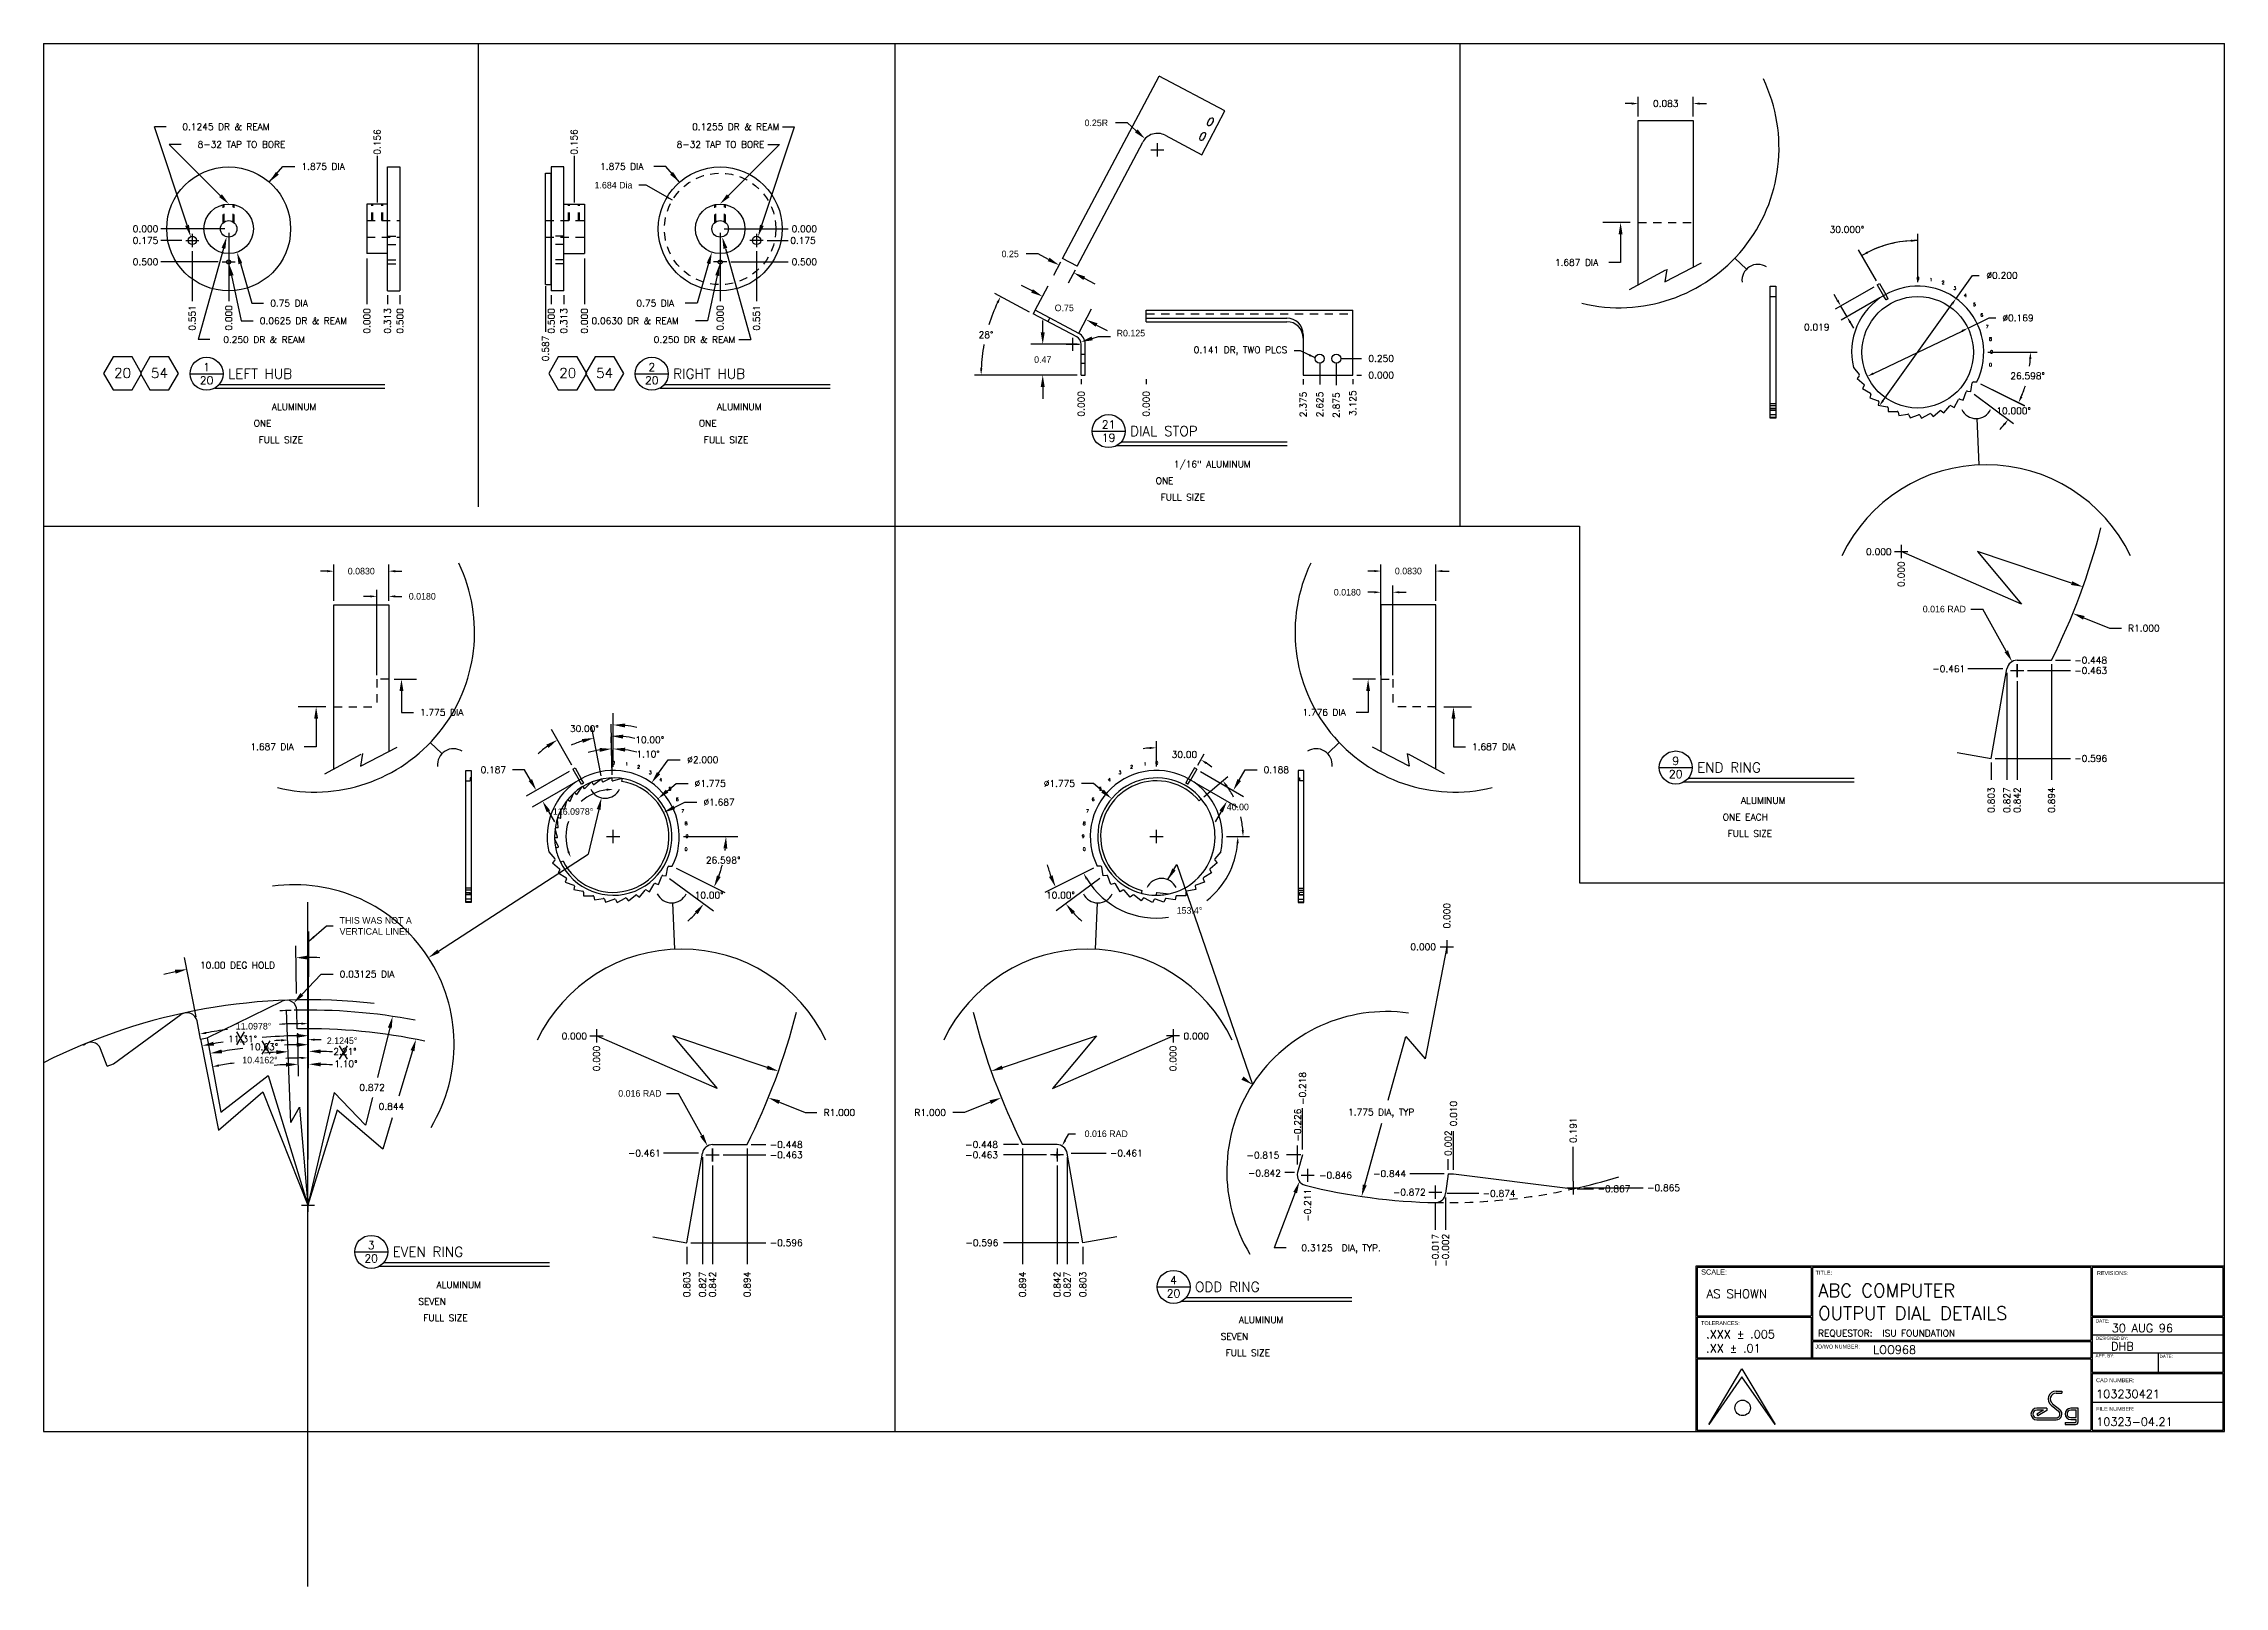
# Model space of a CAD drawing. Extents: x 0 to 33, y -2.3 to 21.
import ezdxf
from ezdxf.enums import TextEntityAlignment as Align

# ---------------------------------------------------------------- set-up
doc = ezdxf.new("R2010")
doc.units = 0
doc.header["$MEASUREMENT"] = 0
doc.linetypes.add('HIDDEN2', pattern=[0.1875, 0.125, -0.0625])
doc.linetypes.add('PHANTOM2', pattern=[1.25, 0.625, -0.125, 0.125, -0.125, 0.125, -0.125])
doc.layers.get('0').update_dxf_attribs({"linetype": 'CONTINUOUS'})
doc.layers.get('DEFPOINTS').update_dxf_attribs({"linetype": 'CONTINUOUS'})
for name, color, linetype in [('BORDER', 5, 'CONTINUOUS'), ('DIM', 1, 'CONTINUOUS'), ('HATCH', 2, 'CONTINUOUS'), ('HIDDEN2', 6, 'HIDDEN2'), ('NFSECTION', 6, 'PHANTOM2'), ('OBJECT', 3, 'CONTINUOUS'), ('TEXT', 1, 'CONTINUOUS')]:
    doc.layers.add(name, color=color, linetype=linetype)
doc.styles.add('ROMANS', font='romans')
doc.styles.add('SIMPLEX', font='SIMPLEX')
doc.styles.add('TITLE', font='italic')
doc.dimstyles.get("Standard").update_dxf_attribs({"dimtxt": 0.1, "dimasz": 0.1, "dimexe": 0.1, "dimexo": 0.063, "dimgap": 0.1, "dimtad": 0, "dimtih": 1, "dimtoh": 1, "dimdec": 3, "dimlfac": 0.1, "dimzin": 0, "dimdsep": 46, "dimtxsty": 'SIMPLEX', "dimcen": 0.05, "dimclrd": 1, "dimclre": 1, "dimclrt": 1, "dimadec": 0, "dimazin": 0, "dimtfac": 0.8, "dimtdec": 3, "dimtofl": 0, "dimtmove": 2, "dimatfit": 3, "dimfxl": 1, "dimtolj": 1, "dimtzin": 0, "dimarcsym": 0})
doc.dimstyles.new('STANDARD$0', dxfattribs={"dimtxt": 0.1, "dimasz": 0.1, "dimexe": 0.1, "dimexo": 0.063, "dimgap": 0.1, "dimtad": 0, "dimtih": 1, "dimtoh": 1, "dimdec": 3, "dimlfac": 0.1, "dimzin": 0, "dimdsep": 46, "dimtxsty": 'SIMPLEX', "dimcen": 0.05, "dimclrd": 1, "dimclre": 1, "dimclrt": 1, "dimadec": 0, "dimazin": 0, "dimtfac": 0.8, "dimtdec": 3, "dimtofl": 0, "dimtmove": 0, "dimatfit": 3, "dimfxl": 1, "dimtolj": 1, "dimtzin": 0, "dimarcsym": 0})
doc.dimstyles.new('STANDARD$2', dxfattribs={"dimtxt": 0.1, "dimasz": 0.1, "dimexe": 0.1, "dimexo": 0.063, "dimgap": 0.1, "dimtad": 0, "dimtih": 1, "dimtoh": 1, "dimdec": 3, "dimzin": 0, "dimdsep": 46, "dimtxsty": 'SIMPLEX', "dimcen": 0.05, "dimclrd": 1, "dimclre": 1, "dimclrt": 1, "dimadec": 3, "dimazin": 0, "dimtfac": 0.8, "dimtdec": 3, "dimtofl": 0, "dimtmove": 2, "dimatfit": 3, "dimfxl": 1, "dimtolj": 1, "dimtzin": 0, "dimarcsym": 0})
doc.dimstyles.new('STANDARD$6', dxfattribs={"dimtxt": 0.1, "dimasz": 0.1, "dimexe": 0.1, "dimexo": 0.063, "dimgap": 0.1, "dimtad": 0, "dimtih": 1, "dimtoh": 1, "dimdec": 3, "dimzin": 0, "dimdsep": 46, "dimtxsty": 'SIMPLEX', "dimcen": 0.05, "dimclrd": 1, "dimclre": 1, "dimclrt": 1, "dimadec": 0, "dimazin": 0, "dimtfac": 0.8, "dimtdec": 3, "dimtofl": 0, "dimtmove": 2, "dimatfit": 3, "dimfxl": 1, "dimtolj": 1, "dimtzin": 0, "dimarcsym": 0})
doc.dimstyles.new('STANDARD$7', dxfattribs={"dimtxt": 0.1, "dimasz": 0.1, "dimexe": 0.1, "dimexo": 0.063, "dimgap": 0.1, "dimtad": 0, "dimtih": 1, "dimtoh": 1, "dimdec": 3, "dimzin": 0, "dimdsep": 46, "dimtxsty": 'SIMPLEX', "dimcen": 0.05, "dimclrd": 1, "dimclre": 1, "dimclrt": 1, "dimadec": 0, "dimazin": 0, "dimtfac": 0.8, "dimtdec": 3, "dimtofl": 0, "dimtmove": 2, "dimatfit": 3, "dimfxl": 1, "dimtolj": 1, "dimtzin": 0, "dimarcsym": 0})

msp = doc.modelspace()

# ---------------------------------------------------------------- texts
at = {"color": 1, "linetype": 'ByBlock', "char_height": 0.1, "attachment_point": 5}
for insert in [(28.76255, 12.44309), (9.02284, 5.11423)]:
    msp.add_mtext('\\A1;{0.016 RAD}', dxfattribs=dict(at, insert=insert))
at = {"layer": 'DIM', "color": 1, "style": 'SIMPLEX'}
for s, p in [('0.1245 DR & REAM', (3.41981, 19.74248)), ('8-32 TAP TO BORE', (3.65883, 19.47444)), ('8-32 TAP TO BORE', (10.90815, 19.47444)), ('0.1255 DR & REAM', (11.13385, 19.74248)), ('0.250 DR & REAM', (3.95302, 16.52036)), ('0.250 DR & REAM', (10.46635, 16.52036)), ('0.3125  DIA, TYP.', (20.23397, 2.7769))]:
    msp.add_text(s, height=0.1, dxfattribs=at).set_placement(p, align=Align.MIDDLE_RIGHT)
at = {"layer": 'DIM', "style": 'SIMPLEX'}
for s, p in [('0.156', (5.09908, 19.70471)), ('0.156', (8.07642, 19.70471)), ('0.551', (2.29974, 17.04241)), ('0.000', (2.85061, 17.04241)), ('0.000', (4.94283, 16.99697)), ('0.313', (5.25533, 16.99697)), ('0.500', (5.44283, 16.99697)), ('0.500', (7.73267, 16.99697)), ('0.313', (7.92017, 16.99697)), ('0.000', (8.23267, 16.99697)), ('0.000', (10.2878, 17.04241)), ('0.551', (10.83867, 17.04241)), ('0.587', (7.64567, 16.57965)), ('0.803', (29.52123, 9.74586)), ('0.827', (29.75887, 9.74586)), ('0.842', (29.91277, 9.74586)), ('0.894', (30.43455, 9.74586)), ('-0.017', (21.10972, 2.98996)), ('-0.002', (21.26473, 2.98996)), ('0.803', (9.78151, 2.417)), ('0.827', (10.01915, 2.417)), ('0.842', (10.17305, 2.417)), ('0.894', (10.69483, 2.417)), ('0.894', (14.86332, 2.417)), ('0.842', (15.3851, 2.417)), ('0.827', (15.539, 2.417)), ('0.803', (15.77664, 2.417))]:
    msp.add_text(s, height=0.1, rotation=90, dxfattribs=at).set_placement(p, align=Align.RIGHT)
at = {"layer": 'DIM', "color": 1, "style": 'SIMPLEX'}
for s, p in [('1.875 DIA', (3.90224, 19.14023)), ('1.875 DIA', (8.42188, 19.14023)), ('1.687 DIA', (22.86914, 17.68943)), ('0.0625 DR & REAM', (3.27147, 16.80541)), ('0.75 DIA', (3.42913, 17.07061)), ('0.0630 DR & REAM', (8.29075, 16.80541)), ('0.75 DIA', (8.97119, 17.07061)), ('1.775 DIA', (5.69537, 10.881)), ('1.776 DIA', (19.0485, 10.881)), ('1.687 DIA', (3.12943, 10.36057)), ('1.687 DIA', (21.61444, 10.36057)), ('0.03125 DIA', (4.47974, 6.92077))]:
    msp.add_text(s, height=0.1, dxfattribs=at).set_placement(p, align=Align.MIDDLE_LEFT)
at = {"layer": 'DIM', "style": 'SIMPLEX'}
for s, p in [('0.000', (1.73459, 18.14662)), ('0.000', (11.70382, 18.14662)), ('0.175', (1.73459, 17.97152)), ('0.175', (11.68477, 17.97152)), ('0.500', (1.73459, 17.64662)), ('0.500', (11.70382, 17.64662)), ('0.000', (27.96316, 13.2621)), ('0.000', (21.06905, 7.28295)), ('0.000', (8.22344, 5.93324)), ('0.000', (17.63471, 5.93324)), ('-0.815', (18.6999, 4.12953)), ('-0.842', (18.72289, 3.85801)), ('-0.846', (19.79883, 3.82582)), ('-0.844', (20.61593, 3.85028)), ('-0.872', (20.91452, 3.5695)), ('-0.874', (22.27386, 3.54988))]:
    msp.add_text(s, height=0.1, dxfattribs=at).set_placement(p, align=Align.RIGHT)
for s, p in [('0.000', (28.15758, 12.77929)), ('0.000', (21.28297, 7.61047)), ('0.000', (8.41787, 5.45042)), ('0.000', (17.14028, 5.45042)), ('-0.218', (19.10047, 4.94195)), ('0.010', (21.38335, 4.61644)), ('-0.226', (19.02643, 4.38662)), ('0.191', (23.1975, 4.36527)), ('0.002', (21.30274, 4.1696)), ('-0.211', (19.17735, 3.17313))]:
    msp.add_text(s, height=0.1, rotation=90, dxfattribs=at).set_placement(p)
at = {"layer": 'DIM', "color": 1, "linetype": 'ByBlock', "style": 'SIMPLEX'}
for p in [(31.78204, 12.15305), (12.04232, 4.82419), (13.41583, 4.82419)]:
    msp.add_text('R1.000', height=0.1, dxfattribs=at).set_placement(p, align=Align.MIDDLE_CENTER)
at = {"layer": 'DIM', "style": 'SIMPLEX'}
for s, p in [('-0.461', (28.581, 11.48926)), ('-0.448', (30.72867, 11.61853)), ('-0.463', (30.72867, 11.46228)), ('-0.596', (30.72867, 10.13384)), ('0.872', (4.7779, 5.15425)), ('0.844', (5.07016, 4.8681)), ('1.775 DIA, TYP', (19.73932, 4.78212)), ('-0.448', (10.98895, 4.28967)), ('-0.448', (13.94539, 4.28967)), ('-0.461', (8.84128, 4.1604)), ('-0.463', (10.98895, 4.13342)), ('-0.463', (13.94539, 4.13342)), ('-0.461', (16.13592, 4.1604)), ('-0.867', (23.51517, 3.62096)), ('-0.865', (24.26517, 3.63646)), ('-0.596', (10.98895, 2.80498)), ('-0.596', (13.95015, 2.80498))]:
    msp.add_text(s, height=0.1, dxfattribs=at).set_placement(p)
at = {"layer": 'DIM', "linetype": 'ByBlock', "style": 'SIMPLEX'}
for s, p in [('10.00 DEG HOLD', (2.93458, 7.05328)), ('11.31%%d', (3.01025, 5.9381)), ('10.63%%d', (3.3296, 5.8192)), ('2.21%%d', (4.56072, 5.74755))]:
    msp.add_text(s, height=0.1, dxfattribs=at).set_placement(p, align=Align.MIDDLE_CENTER)
msp.add_text('1.10%%d', height=0.1, dxfattribs=at).set_placement((4.57359, 5.5632), align=Align.MIDDLE)
at = {"layer": 'DIM', "color": 1, "insert": (8.90936, 18.85734), "char_height": 0.1, "attachment_point": 6}
msp.add_mtext('{1.684 Dia}', dxfattribs=at)
at = {"layer": 'HATCH', "style": 'SIMPLEX'}
for p in [(2.89156, 5.84793), (3.2761, 5.70894), (4.44605, 5.63536)]:
    msp.add_text('X', height=0.2, dxfattribs=at).set_placement(p)
at = {"layer": 'HATCH', "color": 1, "insert": (4.47913, 7.64843), "char_height": 0.1, "attachment_point": 4}
msp.add_mtext('{THIS WAS NOT A}\\P{VERTICAL LINE!!}', dxfattribs=at)
at = {"layer": 'OBJECT', "style": 'SIMPLEX'}
for rotation, p in [(357.86423, (28.34112, 17.42041)), (357.86423, (8.6014, 10.09154)), (2.13577, (16.82344, 10.0903))]:
    msp.add_text('0', height=0.05, rotation=rotation, dxfattribs=at).set_placement(p)
for s, p in [('1', (28.54182, 17.40315)), ('2', (28.72223, 17.35905)), ('3', (28.89853, 17.27684)), ('4', (29.05788, 17.16526)), ('5', (29.19544, 17.0277)), ('6', (29.30702, 16.86835)), ('7', (29.38923, 16.69205)), ('8', (29.43958, 16.50414)), ('9', (29.45653, 16.31035)), ('0', (29.43958, 16.11656)), ('1', (8.8021, 10.07429)), ('2', (8.98251, 10.03019)), ('3', (9.15881, 9.94798)), ('3', (16.266, 9.94798)), ('2', (16.44231, 10.03019)), ('1', (16.64414, 10.07429)), ('4', (9.31817, 9.8364)), ('5', (9.45572, 9.69884)), ('6', (9.5673, 9.53949)), ('6', (15.8599, 9.53949)), ('5', (15.9691, 9.69884)), ('4', (16.10427, 9.8364)), ('7', (9.64951, 9.36318)), ('7', (15.7753, 9.36318)), ('8', (9.69986, 9.17528)), ('9', (9.71682, 8.98149)), ('9', (15.71038, 8.98149)), ('8', (15.72495, 9.17528)), ('0', (9.69986, 8.7877)), ('0', (15.72495, 8.7877))]:
    msp.add_text(s, height=0.05, dxfattribs=at).set_placement(p)
at = {"layer": 'TEXT', "style": 'SIMPLEX'}
for s, p in [('20', (1.06635, 15.94069)), ('54', (1.6238, 15.94069)), ('20', (7.80312, 15.94069)), ('54', (8.36057, 15.94069))]:
    msp.add_text(s, height=0.15, dxfattribs=at).set_placement(p)

# ---------------------------------------------------------------- blocks, each defined once
blk = doc.blocks.new('*D8')
at = {"color": 1, "linetype": 'ByBlock', "transparency": 16777216}
for p, q in [((43.092, 9.918), (42.945, 10.67)), ((43.254, 9.936), (43.24, 10.701))]:
    blk.add_line(p, q, dxfattribs=at)
for start, end in [(107.8828, 114.6678), (77.5277, 84.3128)]:
    blk.add_arc((43.272, 9.001), 1.521, start, end, dxfattribs=at)
for points in [[(42.798, 10.477), (42.813, 10.419), (42.98, 10.493)], [(43.422, 10.484), (43.424, 10.544), (43.243, 10.521)]]:
    blk.add_solid(points, dxfattribs=at)
at = {"layer": 'DEFPOINTS', "color": 0, "linetype": 'ByBlock', "transparency": 16777216}
for p in [(43.099, 10.512), (43.105, 9.856), (43.11, 9.829), (43.256, 9.873), (43.256, 9.844)]:
    blk.add_point(p, dxfattribs=at)
at = {"color": 1, "linetype": 'ByBlock', "transparency": 16777216, "style": 'SIMPLEX'}
blk.add_text('10.00%%d', height=0.1, dxfattribs=at).set_placement((43.825, 10.465), align=Align.MIDDLE_CENTER)
blk = doc.blocks.new('*D7')
at = {"color": 1, "linetype": 'ByBlock', "transparency": 16777216}
for p, q in [((42.647, 10.084), (42.337, 10.621)), ((43.272, 10.059), (43.272, 10.871))]:
    blk.add_line(p, q, dxfattribs=at)
for start, end in [(77.7936, 83.8968), (126.1032, 132.2064)]:
    blk.add_arc((43.272, 9.001), 1.691, start, end, dxfattribs=at)
for points in [[(43.45, 10.652), (43.454, 10.712), (43.272, 10.691)], [(42.26, 10.392), (42.293, 10.342), (42.427, 10.465)]]:
    blk.add_solid(points, dxfattribs=at)
at = {"layer": 'DEFPOINTS', "color": 0, "linetype": 'ByBlock', "transparency": 16777216}
for p in [(42.833, 10.633), (42.679, 10.029), (43.272, 9.996), (43.272, 9.001), (43.272, 9.001)]:
    blk.add_point(p, dxfattribs=at)
at = {"color": 1, "linetype": 'ByBlock', "transparency": 16777216, "style": 'SIMPLEX'}
blk.add_text('30.00%%d', height=0.1, dxfattribs=at).set_placement((42.835, 10.634), align=Align.MIDDLE_CENTER)
blk = doc.blocks.new('*D35')
at = {"color": 1, "linetype": 'ByBlock', "transparency": 16777216}
for p, q in [((17.898, 9.001), (18.172, 9.001)), ((15.888, 8.525), (15.647, 8.404))]:
    blk.add_line(p, q, dxfattribs=at)
for start, end in [(308.2901, 355.3514), (211.2469, 278.6276)]:
    blk.add_arc((16.839, 9.001), 1.233, start, end, dxfattribs=at)
for points in [[(18.051, 8.902), (18.084, 8.9), (18.072, 9.001)], [(15.77, 8.353), (15.799, 8.369), (15.736, 8.449)]]:
    blk.add_solid(points, dxfattribs=at)
at = {"layer": 'DEFPOINTS', "color": 0, "linetype": 'ByBlock', "transparency": 16777216}
for p in [(16.839, 9.001), (16.839, 9.001), (17.835, 9.001), (15.945, 8.553), (16.577, 7.796)]:
    blk.add_point(p, dxfattribs=at)
at = {"color": 1, "linetype": 'ByBlock', "transparency": 16777216, "insert": (17.34, 7.883), "char_height": 0.1, "attachment_point": 5}
blk.add_mtext('\\A1;{153.4°}', dxfattribs=at)
blk = doc.blocks.new('*D6')
at = {"color": 1, "linetype": 'ByBlock', "transparency": 16777216}
for p, q in [((50.541, 8.525), (49.805, 8.157)), ((50.638, 8.367), (49.977, 7.877))]:
    blk.add_line(p, q, dxfattribs=at)
for start, end in [(194.476, 200.5228), (222.6163, 228.663)]:
    blk.add_arc((51.492, 9.001), 1.706, start, end, dxfattribs=at)
for points in [[(49.921, 8.415), (49.866, 8.391), (49.966, 8.238)], [(50.213, 7.826), (50.259, 7.865), (50.121, 7.984)]]:
    blk.add_solid(points, dxfattribs=at)
at = {"layer": 'DEFPOINTS', "color": 0, "linetype": 'ByBlock', "transparency": 16777216}
for p in [(51.492, 9.001), (51.492, 9.001), (50.597, 8.554), (50.689, 8.405), (50.013, 8.15)]:
    blk.add_point(p, dxfattribs=at)
at = {"color": 1, "linetype": 'ByBlock', "transparency": 16777216, "style": 'SIMPLEX'}
blk.add_text('10.00%%d', height=0.1, dxfattribs=at).set_placement((50.04, 8.114), align=Align.MIDDLE_CENTER)
blk = doc.blocks.new('*D36')
at = {"color": 1, "linetype": 'ByBlock', "transparency": 16777216}
for p, q in [((15.46, 4.407), (15.513, 4.504)), ((15.513, 4.504), (15.613, 4.504)), ((15.285, 4.183), (15.385, 4.183)), ((15.335, 4.133), (15.335, 4.233))]:
    blk.add_line(p, q, dxfattribs=at)
blk.add_solid([(15.445, 4.415), (15.474, 4.399), (15.411, 4.32)], dxfattribs=at)
at = {"layer": 'DEFPOINTS', "color": 0, "linetype": 'ByBlock', "transparency": 16777216}
for p in [(15.411, 4.32), (15.335, 4.183)]:
    blk.add_point(p, dxfattribs=at)
at = {"color": 1, "linetype": 'ByBlock', "transparency": 16777216, "insert": (16.08, 4.504), "char_height": 0.1, "attachment_point": 5}
blk.add_mtext('\\A1;{0.016 RAD}', dxfattribs=at)
blk = doc.blocks.new('*D4')
at = {"color": 1, "linetype": 'ByBlock', "transparency": 16777216}
for p, q in [((50.539, 9.806), (50.359, 9.806)), ((50.676, 9.69), (50.539, 9.806)), ((51.392, 9.001), (51.592, 9.001)), ((51.492, 8.901), (51.492, 9.101))]:
    blk.add_line(p, q, dxfattribs=at)
blk.add_solid([(50.657, 9.667), (50.696, 9.713), (50.814, 9.574)], dxfattribs=at)
at = {"layer": 'DEFPOINTS', "color": 0, "linetype": 'ByBlock', "transparency": 16777216}
for p in [(50.814, 9.574), (52.169, 8.428)]:
    blk.add_point(p, dxfattribs=at)
at = {"color": 1, "linetype": 'ByBlock', "transparency": 16777216, "style": 'SIMPLEX'}
blk.add_text('%%c1.775', height=0.1, dxfattribs=at).set_placement((50.023, 9.806), align=Align.MIDDLE_CENTER)
blk = doc.blocks.new('*D37')
at = {"color": 1, "linetype": 'ByBlock', "transparency": 16777216}
for start, end in [(92.8171, 93.5097), (88.6148, 89.3074)]:
    blk.add_arc((4, -2.345), 8.273, start, end, dxfattribs=at)
for points in [[(4.1, 5.911), (4.1, 5.944), (4, 5.928)], [(3.593, 5.935), (3.594, 5.901), (3.694, 5.922)]]:
    blk.add_solid(points, dxfattribs=at)
at = {"layer": 'DEFPOINTS', "color": 0, "linetype": 'ByBlock', "transparency": 16777216}
for p in [(4, 8.006), (3.677, 6.369), (3.796, 5.926), (3.74, 4.675), (4, -2.345)]:
    blk.add_point(p, dxfattribs=at)
at = {"color": 1, "linetype": 'ByBlock', "transparency": 16777216, "insert": (4.517, 5.912), "char_height": 0.1, "attachment_point": 5}
blk.add_mtext('\\A1;2.1245°', dxfattribs=at)
blk = doc.blocks.new('*D38')
at = {"color": 1, "linetype": 'ByBlock', "transparency": 16777216}
for start, end in [(90.7165, 92.3954), (98.0334, 99.6997)]:
    blk.add_arc((4, -2.345), 7.997, start, end, dxfattribs=at)
for points in [[(3.9, 5.668), (3.9, 5.635), (4, 5.652)], [(2.656, 5.521), (2.65, 5.554), (2.554, 5.52)]]:
    blk.add_solid(points, dxfattribs=at)
at = {"layer": 'DEFPOINTS', "color": 0, "linetype": 'ByBlock', "transparency": 16777216}
for p in [(4, 8.006), (2.475, 5.954), (3.516, 5.638), (2.681, 4.831), (4, -2.345)]:
    blk.add_point(p, dxfattribs=at)
at = {"color": 1, "linetype": 'ByBlock', "transparency": 16777216, "insert": (3.274, 5.619), "char_height": 0.1, "attachment_point": 5}
blk.add_mtext('\\A1;10.4162°', dxfattribs=at)
blk = doc.blocks.new('*D39')
at = {"color": 1, "linetype": 'ByBlock', "transparency": 16777216}
for start, end in [(98.2034, 100.425), (90.6728, 92.9063)]:
    blk.add_arc((4, -2.345), 8.516, start, end, dxfattribs=at)
for points in [[(2.462, 6.014), (2.456, 6.047), (2.361, 6.012)], [(3.9, 6.187), (3.9, 6.154), (4, 6.171)]]:
    blk.add_solid(points, dxfattribs=at)
at = {"layer": 'DEFPOINTS', "color": 0, "linetype": 'ByBlock', "transparency": 16777216}
for p in [(4, 8.006), (2.322, 6.211), (3.451, 6.153), (2.376, 5.935), (4, -2.345)]:
    blk.add_point(p, dxfattribs=at)
at = {"color": 1, "linetype": 'ByBlock', "transparency": 16777216, "insert": (3.177, 6.131), "char_height": 0.1, "attachment_point": 5}
blk.add_mtext('\\A1;11.0978°', dxfattribs=at)
blk = doc.blocks.new('P-TITLE')
at = {"layer": 'OBJECT'}
for p, q in [((-1.562, -0.638), (-1.062, -0.638)), ((1.387, -0.862), (-1.188, -0.862)), ((-1.113, -0.8), (1.387, -0.8))]:
    blk.add_line(p, q, dxfattribs=at)
blk.add_circle((-1.312, -0.638), 0.25, dxfattribs=at)
at = {"layer": 'OBJECT', "style": 'ROMANS'}
for tag, p in [('NO.', (-1.312, -0.538)), ('PAGE', (-1.312, -0.738))]:
    blk.add_attdef(tag, text='', height=0.12, dxfattribs=at).set_placement(p, align=Align.MIDDLE)
for tag, p, height in [('DESCRIPTION', (-0.988, -0.712), 0.15), ('#_REQUIRED', (-0.6, -1.438), 0.1), ('MATERIAL', (-0.325, -1.188), 0.1), ('SCALE', (-0.525, -1.688), 0.1)]:
    blk.add_attdef(tag, p, '', height=height, dxfattribs=at)
at = {"layer": 'OBJECT', "style": 'ROMANS', "flags": 2}
for tag, p in [('MATERIAL:', (-1.163, -1.188)), ('SCALE:', (-1.163, -1.688)), ('REQD:', (-1.163, -1.438))]:
    blk.add_attdef(tag, p, '', height=0.1, dxfattribs=at)
blk = doc.blocks.new('*D12')
at = {"color": 1, "linetype": 'ByBlock', "transparency": 16777216}
for p, q in [((44.196, 9.443), (44.358, 9.521)), ((44.358, 9.521), (44.538, 9.521)), ((43.172, 9.001), (43.372, 9.001)), ((43.272, 8.901), (43.272, 9.101))]:
    blk.add_line(p, q, dxfattribs=at)
blk.add_solid([(44.209, 9.416), (44.183, 9.47), (44.033, 9.365)], dxfattribs=at)
at = {"layer": 'DEFPOINTS', "color": 0, "linetype": 'ByBlock', "transparency": 16777216}
for p in [(44.033, 9.365), (42.511, 8.636)]:
    blk.add_point(p, dxfattribs=at)
at = {"color": 1, "linetype": 'ByBlock', "transparency": 16777216, "style": 'SIMPLEX'}
blk.add_text('%%c1.687', height=0.1, dxfattribs=at).set_placement((44.874, 9.521), align=Align.MIDDLE_CENTER)
blk = doc.blocks.new('*D11')
at = {"color": 1, "linetype": 'ByBlock', "transparency": 16777216}
for p, q in [((43.958, 9.961), (44.104, 10.164)), ((44.104, 10.164), (44.284, 10.164)), ((43.172, 9.001), (43.372, 9.001)), ((43.272, 8.901), (43.272, 9.101))]:
    blk.add_line(p, q, dxfattribs=at)
blk.add_solid([(43.983, 9.944), (43.934, 9.978), (43.854, 9.815)], dxfattribs=at)
at = {"layer": 'DEFPOINTS', "color": 0, "linetype": 'ByBlock', "transparency": 16777216}
for p in [(43.854, 9.815), (42.691, 8.187)]:
    blk.add_point(p, dxfattribs=at)
at = {"color": 1, "linetype": 'ByBlock', "transparency": 16777216, "style": 'SIMPLEX'}
blk.add_text('%%c2.000', height=0.1, dxfattribs=at).set_placement((44.629, 10.164), align=Align.MIDDLE_CENTER)
blk = doc.blocks.new('*D10')
at = {"color": 1, "linetype": 'ByBlock', "transparency": 16777216}
for p, q in [((44.335, 9.001), (45.159, 9.001)), ((44.223, 8.525), (44.959, 8.156))]:
    blk.add_line(p, q, dxfattribs=at)
for start, end in [(352.996, 353.9543), (339.4475, 342.6793)]:
    blk.add_arc((43.272, 9.001), 1.707, start, end, dxfattribs=at)
for points in [[(44.94, 8.823), (44.999, 8.819), (44.979, 9.001)], [(44.898, 8.39), (44.843, 8.414), (44.798, 8.237)]]:
    blk.add_solid(points, dxfattribs=at)
at = {"layer": 'DEFPOINTS', "color": 0, "linetype": 'ByBlock', "transparency": 16777216}
for p in [(43.272, 9.001), (43.272, 9.001), (44.272, 9.001), (44.93, 8.596), (44.167, 8.553)]:
    blk.add_point(p, dxfattribs=at)
at = {"color": 1, "linetype": 'ByBlock', "transparency": 16777216, "style": 'SIMPLEX'}
blk.add_text('26.598%%d', height=0.1, dxfattribs=at).set_placement((44.936, 8.643), align=Align.MIDDLE_CENTER)
blk = doc.blocks.new('*D9')
at = {"color": 1, "linetype": 'ByBlock', "transparency": 16777216}
blk.add_line((43.254, 9.936), (43.243, 10.508), dxfattribs=at)
for start, end in [(98.8729, 106.648), (74.4498, 82.2249)]:
    blk.add_arc((43.272, 9.001), 1.327, start, end, dxfattribs=at)
for points in [[(43.065, 10.342), (43.07, 10.283), (43.247, 10.328)], [(43.45, 10.286), (43.454, 10.346), (43.272, 10.328)]]:
    blk.add_solid(points, dxfattribs=at)
at = {"layer": 'DEFPOINTS', "color": 0, "linetype": 'ByBlock', "transparency": 16777216}
for p in [(43.263, 10.328), (43.272, 10.344), (43.256, 9.873), (43.256, 9.844), (43.272, 9.001)]:
    blk.add_point(p, dxfattribs=at)
at = {"color": 1, "linetype": 'ByBlock', "transparency": 16777216, "style": 'SIMPLEX'}
blk.add_text('1.10%%d', height=0.1, dxfattribs=at).set_placement((43.8, 10.25), align=Align.MIDDLE_CENTER)
blk = doc.blocks.new('*D3')
at = {"color": 1, "linetype": 'ByBlock', "transparency": 16777216}
for p, q in [((53.328, 11.111), (53.466, 11.227)), ((53.466, 11.227), (53.646, 11.227)), ((52.413, 10.422), (52.613, 10.422)), ((52.513, 10.322), (52.513, 10.522))]:
    blk.add_line(p, q, dxfattribs=at)
blk.add_solid([(53.348, 11.088), (53.309, 11.134), (53.191, 10.995)], dxfattribs=at)
at = {"layer": 'DEFPOINTS', "color": 0, "linetype": 'ByBlock', "transparency": 16777216}
for p in [(53.191, 10.995), (51.835, 9.848)]:
    blk.add_point(p, dxfattribs=at)
at = {"color": 1, "linetype": 'ByBlock', "transparency": 16777216, "style": 'SIMPLEX'}
blk.add_text('%%c1.775', height=0.1, dxfattribs=at).set_placement((53.981, 11.227), align=Align.MIDDLE_CENTER)
blk = doc.blocks.new('*D1')
at = {"color": 1, "linetype": 'ByBlock', "transparency": 16777216}
for p, q in [((53.464, 9.946), (54.2, 9.578)), ((53.367, 9.788), (54.028, 9.298))]:
    blk.add_line(p, q, dxfattribs=at)
for start, end in [(339.4772, 345.524), (311.337, 317.3837)]:
    blk.add_arc((52.513, 10.422), 1.706, start, end, dxfattribs=at)
for points in [[(54.139, 9.811), (54.084, 9.835), (54.039, 9.658)], [(53.746, 9.285), (53.792, 9.247), (53.883, 9.405)]]:
    blk.add_solid(points, dxfattribs=at)
at = {"layer": 'DEFPOINTS', "color": 0, "linetype": 'ByBlock', "transparency": 16777216}
for p in [(52.513, 10.422), (52.513, 10.422), (53.407, 9.974), (53.316, 9.826), (53.992, 9.571)]:
    blk.add_point(p, dxfattribs=at)
at = {"color": 1, "linetype": 'ByBlock', "transparency": 16777216, "style": 'SIMPLEX'}
blk.add_text('10.00%%d', height=0.1, dxfattribs=at).set_placement((53.964, 9.535), align=Align.MIDDLE_CENTER)
blk = doc.blocks.new('*D2')
at = {"color": 1, "linetype": 'ByBlock', "transparency": 16777216}
for p, q in [((51.169, 11.433), (50.989, 11.433)), ((51.259, 11.277), (51.169, 11.433)), ((51.847, 11.409), (51.194, 11.031)), ((51.941, 11.246), (51.287, 10.869)), ((51.533, 10.803), (51.623, 10.647))]:
    blk.add_line(p, q, dxfattribs=at)
for points in [[(51.285, 11.292), (51.234, 11.262), (51.349, 11.121)], [(51.559, 10.818), (51.507, 10.788), (51.443, 10.959)]]:
    blk.add_solid(points, dxfattribs=at)
at = {"layer": 'DEFPOINTS', "color": 0, "linetype": 'ByBlock', "transparency": 16777216}
for p in [(51.902, 11.44), (51.996, 11.278), (51.349, 11.121)]:
    blk.add_point(p, dxfattribs=at)
at = {"color": 1, "linetype": 'ByBlock', "transparency": 16777216, "style": 'SIMPLEX'}
blk.add_text('0.187', height=0.1, dxfattribs=at).set_placement((50.699, 11.433), align=Align.MIDDLE_CENTER)
blk = doc.blocks.new('*D40')
at = {"color": 1, "linetype": 'ByBlock', "transparency": 16777216}
for start, end in [(98.0096, 132.3778), (161.3568, 198.0881)]:
    blk.add_arc((8.619, 9.001), 0.716, start, end, dxfattribs=at)
for points in [[(8.518, 9.726), (8.521, 9.693), (8.619, 9.717)], [(7.954, 8.785), (7.923, 8.772), (7.976, 8.686)]]:
    blk.add_solid(points, dxfattribs=at)
at = {"layer": 'DEFPOINTS', "color": 0, "linetype": 'ByBlock', "transparency": 16777216}
for p in [(8.619, 10.344), (8.172, 9.56), (8.619, 9.001), (8.619, 9.001), (7.862, 8.63)]:
    blk.add_point(p, dxfattribs=at)
at = {"color": 1, "linetype": 'ByBlock', "transparency": 16777216, "insert": (8.012, 9.38), "char_height": 0.1, "attachment_point": 5}
blk.add_mtext('\\A1;116.0978°', dxfattribs=at)
blk = doc.blocks.new('T-BLK')
for p, q in [((-7.8, 0.106), (-7.3, 0.949)), ((-7.3, 0.824), (-7.8, 0.106)), ((-7.3, 0.949), (-6.8, 0.106)), ((-6.8, 0.106), (-7.3, 0.824)), ((-2.689, 0.351), (-2.838, 0.351)), ((-2.689, 0.351), (-2.689, 0.316)), ((-2.621, 0.397), (-2.511, 0.308)), ((-2.603, 0.42), (-2.492, 0.332)), ((-2.547, 0.608), (-2.459, 0.608)), ((-2.547, 0.578), (-2.459, 0.578)), ((-2.459, 0.608), (-2.459, 0.578)), ((-2.214, 0.351), (-2.325, 0.351)), ((-2.214, 0.144), (-2.214, 0.351)), ((-2.739, 0.321), (-2.838, 0.321)), ((-2.739, 0.321), (-2.838, 0.263)), ((-2.838, 0.263), (-2.822, 0.237)), ((-2.838, 0.204), (-2.547, 0.204)), ((-2.838, 0.174), (-2.547, 0.174)), ((-2.689, 0.316), (-2.822, 0.237)), ((-2.411, 0.136), (-2.411, 0.106)), ((-2.411, 0.136), (-2.252, 0.136)), ((-2.411, 0.106), (-2.252, 0.106)), ((-2.244, 0.321), (-2.325, 0.321)), ((-2.325, 0.209), (-2.244, 0.209)), ((-2.325, 0.179), (-2.244, 0.179)), ((-2.244, 0.209), (-2.244, 0.321)), ((-2.244, 0.144), (-2.244, 0.179))]:
    blk.add_line(p, q)
blk.add_circle((-7.29, 0.356), 0.117)
for centre, radius, start, end in [((-2.838, 0.263), 0.0887, 90, 270), ((-2.547, 0.49), 0.119, 90, 231.3801), ((-2.547, 0.49), 0.0887, 90, 231.3801), ((-2.547, 0.263), 0.0887, 270, 51.3801), ((-2.325, 0.265), 0.086, 90, 270), ((-2.838, 0.263), 0.0587, 90, 270), ((-2.547, 0.263), 0.0587, 270, 51.3801), ((-2.325, 0.265), 0.056, 90, 270), ((-2.252, 0.144), 0.00793, 270, 0), ((-2.252, 0.144), 0.0379, 270, 0)]:
    blk.add_arc(centre, radius, start, end)
at = {"layer": 'BORDER'}
for p, q in [((-6.251, 2.48), (-6.251, 1.748)), ((-6.231, 2.48), (-6.231, 1.381)), ((-2.021, 2.48), (-2.021, 1.381)), ((-2.001, 2.48), (-2.001, 1.748)), ((-7.98, 1.748), (-6.251, 1.748)), ((-7.98, 1.728), (-6.251, 1.728)), ((-6.251, 1.728), (-6.251, 1.111)), ((-2.001, 1.748), (-0.02, 1.748)), ((-2.001, 1.728), (-0.02, 1.728)), ((-2.001, 1.728), (-2.001, 0.897)), ((-6.231, 1.381), (-2.021, 1.381)), ((-6.231, 1.361), (-2.021, 1.361)), ((-6.231, 1.361), (-6.231, 1.111)), ((-2.021, 1.361), (-2.021, 1.111)), ((-6.251, 1.111), (-7.98, 1.111)), ((-2.021, 1.091), (-7.98, 1.091)), ((-2.021, 1.111), (-6.231, 1.111)), ((-2.021, 1.091), (-2.021, 0.02)), ((-2.001, 0.897), (-0.02, 0.897)), ((-2.001, 0.877), (-0.02, 0.877)), ((-2.001, 0.877), (-2.001, 0.02))]:
    blk.add_line(p, q, dxfattribs=at)
for points in [[(0, 0), (0, 2.5), (-8, 2.5), (-8, 0), (0, 0)], [(-6.251, 2.48), (-7.98, 2.48), (-7.98, 1.748)], [(-2.021, 2.48), (-6.231, 2.48)], [(-0.02, 1.748), (-0.02, 2.48), (-2.001, 2.48)], [(-7.98, 1.728), (-7.98, 1.111)], [(-0.02, 0.897), (-0.02, 1.728)], [(-7.98, 1.091), (-7.98, 0.02), (-2.021, 0.02)], [(-0.02, 0.02), (-0.02, 0.877)], [(-2.001, 0.02), (-0.02, 0.02)]]:
    blk.add_lwpolyline(points, dxfattribs=at)
at = {"layer": 'TEXT', "color": 2}
for p, q in [((-0.02, 1.456), (-2.001, 1.456)), ((-2.001, 1.191), (-0.02, 1.191)), ((-1.001, 1.191), (-1.001, 0.897)), ((-2.001, 0.444), (-0.02, 0.444))]:
    blk.add_line(p, q, dxfattribs=at)
at = {"style": 'SIMPLEX'}
for s, height, p in [('.XXX %%P .005', 0.125, (-7.841, 1.408)), ('REQUESTOR:', 0.1, (-6.148, 1.436)), ('.XX %%P .01', 0.125, (-7.841, 1.194))]:
    blk.add_text(s, height=height, dxfattribs=at).set_placement(p)
for tag, p, height in [('DWG_:_ACT', (-7.836, 2.018), 0.13), ('FLINE_TITLE', (-6.147, 2.034), 0.2), ('SLINE_TITLE', (-6.147, 1.69), 0.2), ('REQUESTOR', (-5.176, 1.436), 0.1), ('DESN', (-1.715, 1.225), 0.125), ('DATE', (-1.704, 1.501), 0.125), ('J.O.N.', (-5.314, 1.174), 0.125), ('CAD_NUMBER', (-1.94, 0.505), 0.125), ('FILE_NUMBER', (-1.94, 0.084), 0.125)]:
    blk.add_attdef(tag, p, '', height=height, dxfattribs=at)
at = {"color": 7, "style": 'TITLE', "flags": 2}
for tag, p, height in [('TOP_LINE_LOGO', (-6.698, 0.767), 0.17), ('BOTTOM_LINE_LOGO', (-6.693, 0.147), 0.125)]:
    blk.add_attdef(tag, p, '', height=height, dxfattribs=at)
at = {"style": 'SIMPLEX', "flags": 2}
for tag, p, height in [('SECOND_LOGO_LINE', (-6.692, 0.384), 0.085), ('FIRST_LOGO_LINE', (-6.691, 0.542), 0.1)]:
    blk.add_attdef(tag, p, '', height=height, dxfattribs=at)
at = {"layer": 'TEXT'}
for s, height, p in [('SCALE:', 0.08, (-7.918, 2.372)), ('TITLE:', 0.06, (-6.186, 2.371)), ('REVISIONS:', 0.06, (-1.928, 2.366)), ('TOLERANCES:', 0.06, (-7.919, 1.609)), ('DATE:', 0.05, (-1.945, 1.648)), ('DESIGNED BY:', 0.05, (-1.945, 1.386)), ('JO/WO NUMBER:', 0.06, (-6.192, 1.254)), ('APP. BY:', 0.05, (-1.95, 1.12)), ('DATE:', 0.05, (-0.982, 1.11)), ('CAD NUMBER:', 0.06, (-1.941, 0.745)), ('FILE NUMBER:', 0.06, (-1.94, 0.312))]:
    blk.add_text(s, height=height, dxfattribs=at).set_placement(p)
blk = doc.blocks.new('*D41')
at = {"color": 1, "linetype": 'ByBlock', "transparency": 16777216}
for p, q in [((17.555, 9.602), (17.92, 9.908)), ((17.921, 9.001), (18.25, 9.001))]:
    blk.add_line(p, q, dxfattribs=at)
for start, end in [(27.1532, 35.631), (4.3689, 13.1599)]:
    blk.add_arc((16.839, 9.001), 1.312, start, end, dxfattribs=at)
for points in [[(17.892, 9.755), (17.918, 9.775), (17.844, 9.844)], [(18.163, 9.101), (18.13, 9.1), (18.15, 9.001)]]:
    blk.add_solid(points, dxfattribs=at)
at = {"layer": 'DEFPOINTS', "color": 0, "linetype": 'ByBlock', "transparency": 16777216}
for p in [(17.485, 9.543), (17.507, 9.561), (18.115, 9.303), (16.939, 9.001), (17.858, 9.001)]:
    blk.add_point(p, dxfattribs=at)
at = {"color": 1, "linetype": 'ByBlock', "transparency": 16777216, "insert": (18.071, 9.449), "char_height": 0.1, "attachment_point": 5}
blk.add_mtext('\\A1;{40.00}', dxfattribs=at)
blk = doc.blocks.new('*D5')
at = {"color": 1, "linetype": 'ByBlock', "transparency": 16777216}
for p, q in [((52.157, 9.988), (52.811, 9.61)), ((52.745, 9.856), (52.835, 10.012)), ((52.835, 10.012), (53.015, 10.012)), ((52.064, 9.825), (52.717, 9.448)), ((52.471, 9.382), (52.381, 9.226))]:
    blk.add_line(p, q, dxfattribs=at)
for points in [[(52.719, 9.871), (52.771, 9.841), (52.655, 9.7)], [(52.446, 9.397), (52.497, 9.367), (52.561, 9.538)]]:
    blk.add_solid(points, dxfattribs=at)
at = {"layer": 'DEFPOINTS', "color": 0, "linetype": 'ByBlock', "transparency": 16777216}
for p in [(52.103, 10.019), (52.009, 9.857), (52.655, 9.7)]:
    blk.add_point(p, dxfattribs=at)
at = {"color": 1, "linetype": 'ByBlock', "transparency": 16777216, "style": 'SIMPLEX'}
blk.add_text('0.188', height=0.1, dxfattribs=at).set_placement((53.306, 10.012), align=Align.MIDDLE_CENTER)
blk = doc.blocks.new('*D42')
at = {"color": 1, "linetype": 'ByBlock', "transparency": 16777216}
for p, q in [((16.839, 10.064), (16.839, 10.445)), ((17.464, 10.084), (17.561, 10.252))]:
    blk.add_line(p, q, dxfattribs=at)
for start, end in [(94.2626, 98.5251), (51.4749, 55.7374)]:
    blk.add_arc((16.839, 9.001), 1.344, start, end, dxfattribs=at)
for points in [[(16.738, 10.358), (16.739, 10.325), (16.839, 10.345)], [(17.587, 10.098), (17.605, 10.126), (17.511, 10.165)]]:
    blk.add_solid(points, dxfattribs=at)
at = {"layer": 'DEFPOINTS', "color": 0, "linetype": 'ByBlock', "transparency": 16777216}
for p in [(17.072, 10.325), (16.839, 10.001), (17.432, 10.029), (16.839, 9.001), (16.839, 9.001)]:
    blk.add_point(p, dxfattribs=at)
at = {"color": 1, "linetype": 'ByBlock', "transparency": 16777216, "insert": (17.263, 10.242), "char_height": 0.1, "attachment_point": 5, "style": 'SIMPLEX'}
blk.add_mtext('\\A1;30.00', dxfattribs=at)
blk = doc.blocks.new('*D23')
at = {"color": 1, "linetype": 'ByBlock', "transparency": 16777216}
blk.add_line((29.033, 25.955), (29.033, 25.613), dxfattribs=at)
at = {"layer": 'DEFPOINTS', "color": 0, "linetype": 'ByBlock', "transparency": 16777216}
for p in [(26.158, 25.768), (29.033, 26.018), (29.033, 25.613)]:
    blk.add_point(p, dxfattribs=at)
at = {"color": 1, "linetype": 'ByBlock', "transparency": 16777216, "insert": (29.033, 25.313), "char_height": 0.1, "attachment_point": 5, "rotation": 90, "style": 'SIMPLEX'}
blk.add_mtext('\\A1;2.875', dxfattribs=at)
blk = doc.blocks.new('*D22')
at = {"color": 1, "linetype": 'ByBlock', "transparency": 16777216}
blk.add_line((28.783, 25.955), (28.783, 25.623), dxfattribs=at)
at = {"layer": 'DEFPOINTS', "color": 0, "linetype": 'ByBlock', "transparency": 16777216}
for p in [(26.158, 25.768), (28.783, 26.018), (28.783, 25.623)]:
    blk.add_point(p, dxfattribs=at)
at = {"color": 1, "linetype": 'ByBlock', "transparency": 16777216, "insert": (28.783, 25.323), "char_height": 0.1, "attachment_point": 5, "rotation": 90, "style": 'SIMPLEX'}
blk.add_mtext('\\A1;2.625', dxfattribs=at)
blk = doc.blocks.new('*D15')
at = {"color": 1, "linetype": 'ByBlock', "transparency": 16777216}
blk.add_line((29.047, 25.768), (29.114, 25.768), dxfattribs=at)
at = {"layer": 'DEFPOINTS', "color": 0, "linetype": 'ByBlock', "transparency": 16777216}
for p in [(25.859, 25.768), (28.984, 25.768), (29.114, 25.768)]:
    blk.add_point(p, dxfattribs=at)
at = {"color": 1, "linetype": 'ByBlock', "transparency": 16777216, "insert": (29.414, 25.768), "char_height": 0.1, "attachment_point": 5, "style": 'SIMPLEX'}
blk.add_mtext('\\A1;0.000', dxfattribs=at)
blk = doc.blocks.new('*D16')
at = {"color": 1, "linetype": 'ByBlock', "transparency": 16777216}
blk.add_line((28.797, 26.018), (29.114, 26.018), dxfattribs=at)
at = {"layer": 'DEFPOINTS', "color": 0, "linetype": 'ByBlock', "transparency": 16777216}
for p in [(25.859, 25.768), (28.734, 26.018), (29.114, 26.018)]:
    blk.add_point(p, dxfattribs=at)
at = {"color": 1, "linetype": 'ByBlock', "transparency": 16777216, "insert": (29.414, 26.018), "char_height": 0.1, "attachment_point": 5, "style": 'SIMPLEX'}
blk.add_mtext('\\A1;0.250', dxfattribs=at)
blk = doc.blocks.new('*D18')
at = {"color": 1, "linetype": 'ByBlock', "transparency": 16777216}
blk.add_line((28.234, 25.705), (28.234, 25.623), dxfattribs=at)
at = {"layer": 'DEFPOINTS', "color": 0, "linetype": 'ByBlock', "transparency": 16777216}
for p in [(25.859, 25.768), (28.234, 25.768), (28.234, 25.623)]:
    blk.add_point(p, dxfattribs=at)
at = {"color": 1, "linetype": 'ByBlock', "transparency": 16777216, "insert": (28.234, 25.323), "char_height": 0.1, "attachment_point": 5, "rotation": 90, "style": 'SIMPLEX'}
blk.add_mtext('\\A1;2.375', dxfattribs=at)
blk = doc.blocks.new('*D19')
at = {"color": 1, "linetype": 'ByBlock', "transparency": 16777216}
blk.add_line((28.984, 25.705), (28.984, 25.633), dxfattribs=at)
at = {"layer": 'DEFPOINTS', "color": 0, "linetype": 'ByBlock', "transparency": 16777216}
for p in [(25.859, 25.768), (28.984, 25.768), (28.984, 25.633)]:
    blk.add_point(p, dxfattribs=at)
at = {"color": 1, "linetype": 'ByBlock', "transparency": 16777216, "insert": (28.984, 25.343), "char_height": 0.1, "attachment_point": 5, "rotation": 90, "style": 'SIMPLEX'}
blk.add_mtext('\\A1;3.125', dxfattribs=at)
blk = doc.blocks.new('*D21')
at = {"color": 1, "linetype": 'ByBlock', "transparency": 16777216}
for p, q in [((24.948, 26.234), (25.148, 26.234)), ((25.048, 26.134), (25.048, 26.334)), ((25.34, 26.323), (25.436, 26.352)), ((25.436, 26.352), (25.616, 26.352))]:
    blk.add_line(p, q, dxfattribs=at)
blk.add_solid([(25.331, 26.351), (25.349, 26.294), (25.168, 26.27)], dxfattribs=at)
at = {"layer": 'DEFPOINTS', "color": 0, "linetype": 'ByBlock', "transparency": 16777216}
for p in [(25.048, 26.234), (25.168, 26.27)]:
    blk.add_point(p, dxfattribs=at)
at = {"color": 1, "linetype": 'ByBlock', "transparency": 16777216, "insert": (25.925, 26.402), "char_height": 0.1, "attachment_point": 5}
blk.add_mtext('\\A1;R0.125', dxfattribs=at)
blk = doc.blocks.new('*D24')
at = {"color": 1, "linetype": 'ByBlock', "transparency": 16777216}
for p, q in [((24.591, 26.414), (24.591, 26.594)), ((25.11, 26.234), (24.411, 26.234)), ((25.11, 25.768), (24.411, 25.768)), ((24.591, 25.588), (24.591, 25.408))]:
    blk.add_line(p, q, dxfattribs=at)
for points in [[(24.561, 26.414), (24.621, 26.414), (24.591, 26.234)], [(24.561, 25.588), (24.621, 25.588), (24.591, 25.768)]]:
    blk.add_solid(points, dxfattribs=at)
at = {"layer": 'DEFPOINTS', "color": 0, "linetype": 'ByBlock', "transparency": 16777216}
for p in [(25.173, 26.234), (24.591, 25.768), (25.173, 25.768)]:
    blk.add_point(p, dxfattribs=at)
at = {"color": 1, "linetype": 'ByBlock', "transparency": 16777216, "insert": (24.591, 26.001), "char_height": 0.1, "attachment_point": 5}
blk.add_mtext('\\A1;{0.47}', dxfattribs=at)
blk = doc.blocks.new('*D20')
at = {"color": 1, "linetype": 'ByBlock', "transparency": 16777216}
blk.add_line((25.173, 25.705), (25.173, 25.633), dxfattribs=at)
at = {"layer": 'DEFPOINTS', "color": 0, "linetype": 'ByBlock', "transparency": 16777216}
for p in [(25.173, 25.768), (25.173, 25.768), (25.173, 25.633)]:
    blk.add_point(p, dxfattribs=at)
at = {"color": 1, "linetype": 'ByBlock', "transparency": 16777216, "insert": (25.173, 25.333), "char_height": 0.1, "attachment_point": 5, "rotation": 90, "style": 'SIMPLEX'}
blk.add_mtext('\\A1;0.000', dxfattribs=at)
blk = doc.blocks.new('*D14')
at = {"color": 1, "linetype": 'ByBlock', "transparency": 16777216}
for p, q in [((24.392, 26.722), (23.865, 27.001)), ((25.11, 25.768), (23.559, 25.768))]:
    blk.add_line(p, q, dxfattribs=at)
for start, end in [(154.3933, 162.5502), (169.5328, 177.7425)]:
    blk.add_arc((26.197, 25.768), 2.538, start, end, dxfattribs=at)
for points in [[(23.893, 26.872), (23.923, 26.857), (23.953, 26.954)], [(23.677, 25.868), (23.644, 25.868), (23.659, 25.768)]]:
    blk.add_solid(points, dxfattribs=at)
at = {"layer": 'DEFPOINTS', "color": 0, "linetype": 'ByBlock', "transparency": 16777216}
for p in [(23.791, 26.576), (24.448, 26.693), (25.107, 26.344), (25.173, 25.768), (25.236, 25.768)]:
    blk.add_point(p, dxfattribs=at)
at = {"color": 1, "linetype": 'ByBlock', "transparency": 16777216, "insert": (23.733, 26.379), "char_height": 0.1, "attachment_point": 5, "style": 'SIMPLEX'}
blk.add_mtext('\\A1;28°', dxfattribs=at)
blk = doc.blocks.new('*D27')
at = {"color": 1, "linetype": 'ByBlock', "transparency": 16777216}
for p, q in [((24.521, 27.601), (24.341, 27.601)), ((24.68, 27.517), (24.521, 27.601)), ((24.861, 27.475), (24.755, 27.274)), ((25.083, 27.358), (24.976, 27.157)), ((25.22, 27.232), (25.379, 27.148))]:
    blk.add_line(p, q, dxfattribs=at)
for points in [[(24.694, 27.544), (24.666, 27.491), (24.839, 27.433)], [(25.234, 27.259), (25.206, 27.206), (25.06, 27.316)]]:
    blk.add_solid(points, dxfattribs=at)
at = {"layer": 'DEFPOINTS', "color": 0, "linetype": 'ByBlock', "transparency": 16777216}
for p in [(24.839, 27.433), (24.891, 27.531), (25.112, 27.414)]:
    blk.add_point(p, dxfattribs=at)
at = {"color": 1, "linetype": 'ByBlock', "transparency": 16777216, "insert": (24.099, 27.601), "char_height": 0.1, "attachment_point": 5}
blk.add_mtext('\\A1;{0.25}', dxfattribs=at)
blk = doc.blocks.new('*D25')
at = {"color": 1, "linetype": 'ByBlock', "transparency": 16777216}
for p, q in [((24.429, 27.042), (24.27, 27.126)), ((24.477, 26.748), (24.672, 27.117)), ((25.136, 26.4), (25.331, 26.769)), ((25.406, 26.525), (25.565, 26.441))]:
    blk.add_line(p, q, dxfattribs=at)
for points in [[(24.443, 27.068), (24.415, 27.015), (24.588, 26.958)], [(25.42, 26.552), (25.392, 26.499), (25.247, 26.609)]]:
    blk.add_solid(points, dxfattribs=at)
at = {"layer": 'DEFPOINTS', "color": 0, "linetype": 'ByBlock', "transparency": 16777216}
for p in [(24.588, 26.958), (24.448, 26.693), (25.107, 26.344)]:
    blk.add_point(p, dxfattribs=at)
at = {"color": 1, "linetype": 'ByBlock', "transparency": 16777216, "insert": (24.917, 26.784), "char_height": 0.1, "attachment_point": 5}
blk.add_mtext('\\A1;{O.75}', dxfattribs=at)
blk = doc.blocks.new('*D17')
at = {"color": 1, "linetype": 'ByBlock', "transparency": 16777216}
blk.add_line((25.859, 25.705), (25.859, 25.633), dxfattribs=at)
at = {"layer": 'DEFPOINTS', "color": 0, "linetype": 'ByBlock', "transparency": 16777216}
for p in [(25.859, 25.768), (25.859, 25.768), (25.859, 25.633)]:
    blk.add_point(p, dxfattribs=at)
at = {"color": 1, "linetype": 'ByBlock', "transparency": 16777216, "insert": (25.859, 25.333), "char_height": 0.1, "attachment_point": 5, "rotation": 90, "style": 'SIMPLEX'}
blk.add_mtext('\\A1;0.000', dxfattribs=at)
blk = doc.blocks.new('*D26')
at = {"color": 1, "linetype": 'ByBlock', "transparency": 16777216}
for p, q in [((25.873, 29.584), (25.693, 29.584)), ((26.007, 29.464), (25.873, 29.584)), ((26.226, 29.176), (26.426, 29.176)), ((26.326, 29.076), (26.326, 29.276))]:
    blk.add_line(p, q, dxfattribs=at)
blk.add_solid([(26.027, 29.486), (25.987, 29.441), (26.141, 29.343)], dxfattribs=at)
at = {"layer": 'DEFPOINTS', "color": 0, "linetype": 'ByBlock', "transparency": 16777216}
for p in [(26.141, 29.343), (26.326, 29.176)]:
    blk.add_point(p, dxfattribs=at)
at = {"color": 1, "linetype": 'ByBlock', "transparency": 16777216, "insert": (25.402, 29.584), "char_height": 0.1, "attachment_point": 5}
blk.add_mtext('\\A1;{0.25R}', dxfattribs=at)
blk = doc.blocks.new('*D43')
at = {"color": 1, "linetype": 'ByBlock', "transparency": 16777216}
for p, q in [((4.942, 12.636), (4.842, 12.636)), ((5.042, 11.445), (5.042, 12.736)), ((5.222, 12.57), (5.222, 12.736)), ((5.322, 12.636), (5.422, 12.636))]:
    blk.add_line(p, q, dxfattribs=at)
for points in [[(4.942, 12.652), (4.942, 12.619), (5.042, 12.636)], [(5.322, 12.652), (5.322, 12.619), (5.222, 12.636)]]:
    blk.add_solid(points, dxfattribs=at)
at = {"layer": 'DEFPOINTS', "color": 0, "linetype": 'ByBlock', "transparency": 16777216}
for p in [(5.222, 12.636), (5.222, 12.507), (5.042, 11.382)]:
    blk.add_point(p, dxfattribs=at)
at = {"color": 1, "linetype": 'ByBlock', "transparency": 16777216, "insert": (5.73, 12.636), "char_height": 0.1, "attachment_point": 5}
blk.add_mtext('\\A1;0.0180', dxfattribs=at)
blk = doc.blocks.new('*D44')
at = {"color": 1, "linetype": 'ByBlock', "transparency": 16777216}
for p, q in [((4.292, 13.017), (4.192, 13.017)), ((4.392, 12.57), (4.392, 13.117)), ((5.222, 12.57), (5.222, 13.117)), ((5.322, 13.017), (5.422, 13.017))]:
    blk.add_line(p, q, dxfattribs=at)
for points in [[(4.292, 13.034), (4.292, 13), (4.392, 13.017)], [(5.322, 13.034), (5.322, 13), (5.222, 13.017)]]:
    blk.add_solid(points, dxfattribs=at)
at = {"layer": 'DEFPOINTS', "color": 0, "linetype": 'ByBlock', "transparency": 16777216}
for p in [(5.222, 13.017), (4.392, 12.507), (5.222, 12.507)]:
    blk.add_point(p, dxfattribs=at)
at = {"color": 1, "linetype": 'ByBlock', "transparency": 16777216, "insert": (4.807, 13.017), "char_height": 0.1, "attachment_point": 5}
blk.add_mtext('\\A1;0.0830', dxfattribs=at)
blk = doc.blocks.new('*D45')
at = {"color": 1, "linetype": 'ByBlock', "transparency": 16777216}
for p, q in [((20.137, 12.698), (20.037, 12.698)), ((20.237, 11.445), (20.237, 12.798)), ((20.417, 11.445), (20.417, 12.798)), ((20.517, 12.698), (20.617, 12.698))]:
    blk.add_line(p, q, dxfattribs=at)
for points in [[(20.137, 12.715), (20.137, 12.682), (20.237, 12.698)], [(20.517, 12.715), (20.517, 12.682), (20.417, 12.698)]]:
    blk.add_solid(points, dxfattribs=at)
at = {"layer": 'DEFPOINTS', "color": 0, "linetype": 'ByBlock', "transparency": 16777216}
for p in [(20.237, 12.698), (20.237, 11.382), (20.417, 11.382)]:
    blk.add_point(p, dxfattribs=at)
at = {"color": 1, "linetype": 'ByBlock', "transparency": 16777216, "insert": (19.728, 12.698), "char_height": 0.1, "attachment_point": 5}
blk.add_mtext('\\A1;0.0180', dxfattribs=at)
blk = doc.blocks.new('*D46')
at = {"color": 1, "linetype": 'ByBlock', "transparency": 16777216}
for p, q in [((20.137, 13.019), (20.037, 13.019)), ((20.237, 12.57), (20.237, 13.119)), ((21.067, 12.57), (21.067, 13.119)), ((21.167, 13.019), (21.267, 13.019))]:
    blk.add_line(p, q, dxfattribs=at)
for points in [[(20.137, 13.035), (20.137, 13.002), (20.237, 13.019)], [(21.167, 13.035), (21.167, 13.002), (21.067, 13.019)]]:
    blk.add_solid(points, dxfattribs=at)
at = {"layer": 'DEFPOINTS', "color": 0, "linetype": 'ByBlock', "transparency": 16777216}
for p in [(21.067, 13.019), (20.237, 12.507), (21.067, 12.507)]:
    blk.add_point(p, dxfattribs=at)
at = {"color": 1, "linetype": 'ByBlock', "transparency": 16777216, "insert": (20.652, 13.019), "char_height": 0.1, "attachment_point": 5}
blk.add_mtext('\\A1;0.0830', dxfattribs=at)
blk = doc.blocks.new('*D29')
at = {"color": 1, "linetype": 'ByBlock', "transparency": 16777216}
for p, q in [((8.619, 10.059), (8.619, 10.791)), ((7.994, 10.084), (7.724, 10.552))]:
    blk.add_line(p, q, dxfattribs=at)
for start, end in [(90, 120), (93.3896, 116.6105)]:
    blk.add_arc((8.619, 9.001), 1.691, start, end, dxfattribs=at)
for points in [[(8.519, 10.705), (8.52, 10.672), (8.619, 10.691)], [(7.87, 10.498), (7.854, 10.527), (7.774, 10.465)]]:
    blk.add_solid(points, dxfattribs=at)
at = {"layer": 'DEFPOINTS', "color": 0, "linetype": 'ByBlock', "transparency": 16777216}
for p in [(8.326, 10.666), (8.026, 10.029), (8.619, 9.996), (8.619, 9.001), (8.619, 9.001)]:
    blk.add_point(p, dxfattribs=at)
at = {"color": 1, "linetype": 'ByBlock', "transparency": 16777216, "insert": (7.548, 10.857), "char_height": 0.1, "attachment_point": 5, "style": 'SIMPLEX'}
blk.add_mtext('\\A1;30.000°', dxfattribs=at)
blk = doc.blocks.new('*D31')
at = {"color": 1, "linetype": 'ByBlock', "transparency": 16777216}
for p, q in [((45.013, 14.112), (45.263, 14.462)), ((45.263, 14.462), (45.363, 14.462)), ((43.909, 12.566), (44.955, 14.031))]:
    blk.add_line(p, q, dxfattribs=at)
for points in [[(44.941, 14.04), (44.968, 14.021), (45.013, 14.112)], [(43.895, 12.576), (43.922, 12.556), (43.85, 12.485)]]:
    blk.add_solid(points, dxfattribs=at)
at = {"layer": 'DEFPOINTS', "color": 0, "linetype": 'ByBlock', "transparency": 16777216}
for p in [(45.013, 14.112), (43.85, 12.485)]:
    blk.add_point(p, dxfattribs=at)
at = {"color": 1, "linetype": 'ByBlock', "transparency": 16777216, "insert": (45.708, 14.462), "char_height": 0.1, "attachment_point": 5, "style": 'SIMPLEX'}
blk.add_mtext('\\A1;∅0.200', dxfattribs=at)
blk = doc.blocks.new('*D30')
at = {"color": 1, "linetype": 'ByBlock', "transparency": 16777216}
for p, q in [((43.761, 12.977), (45.103, 13.62)), ((45.193, 13.663), (45.515, 13.817)), ((45.515, 13.817), (45.615, 13.817))]:
    blk.add_line(p, q, dxfattribs=at)
for points in [[(45.095, 13.635), (45.11, 13.604), (45.193, 13.663)], [(43.754, 12.992), (43.768, 12.962), (43.671, 12.934)]]:
    blk.add_solid(points, dxfattribs=at)
at = {"layer": 'DEFPOINTS', "color": 0, "linetype": 'ByBlock', "transparency": 16777216}
for p in [(45.193, 13.663), (43.671, 12.934)]:
    blk.add_point(p, dxfattribs=at)
at = {"color": 1, "linetype": 'ByBlock', "transparency": 16777216, "insert": (45.949, 13.817), "char_height": 0.1, "attachment_point": 5, "style": 'SIMPLEX'}
blk.add_mtext('\\A1;∅0.169', dxfattribs=at)
blk = doc.blocks.new('*D34')
at = {"color": 1, "linetype": 'ByBlock', "transparency": 16777216}
for p, q in [((43.766, 14.285), (43.182, 13.948)), ((43.218, 14.084), (43.168, 14.171)), ((43.362, 13.835), (43.268, 13.998)), ((43.86, 14.123), (43.275, 13.785)), ((43.412, 13.749), (43.462, 13.662))]:
    blk.add_line(p, q, dxfattribs=at)
for points in [[(43.233, 14.093), (43.204, 14.076), (43.268, 13.998)], [(43.426, 13.757), (43.398, 13.74), (43.362, 13.835)]]:
    blk.add_solid(points, dxfattribs=at)
at = {"layer": 'DEFPOINTS', "color": 0, "linetype": 'ByBlock', "transparency": 16777216}
for p in [(43.821, 14.317), (43.268, 13.998), (43.914, 14.154)]:
    blk.add_point(p, dxfattribs=at)
at = {"color": 1, "linetype": 'ByBlock', "transparency": 16777216, "insert": (42.904, 13.679), "char_height": 0.1, "attachment_point": 5, "style": 'SIMPLEX'}
blk.add_mtext('\\A1;0.019', dxfattribs=at)
blk = doc.blocks.new('*D33')
at = {"color": 1, "linetype": 'ByBlock', "transparency": 16777216}
for p, q in [((9.473, 8.367), (10.07, 7.925)), ((9.57, 8.525), (10.235, 8.193))]:
    blk.add_line(p, q, dxfattribs=at)
for start, end in [(336.7887, 340.1469), (316.714, 320.0723)]:
    blk.add_arc((8.619, 9.001), 1.706, start, end, dxfattribs=at)
for points in [[(10.203, 8.321), (10.173, 8.335), (10.146, 8.238)], [(9.915, 7.916), (9.941, 7.895), (9.99, 7.984)]]:
    blk.add_solid(points, dxfattribs=at)
at = {"layer": 'DEFPOINTS', "color": 0, "linetype": 'ByBlock', "transparency": 16777216}
for p in [(8.619, 9.001), (8.619, 9.001), (9.423, 8.405), (9.514, 8.554), (10.047, 8.066)]:
    blk.add_point(p, dxfattribs=at)
at = {"color": 1, "linetype": 'ByBlock', "transparency": 16777216, "insert": (10.071, 8.114), "char_height": 0.1, "attachment_point": 5, "style": 'SIMPLEX'}
blk.add_mtext('\\A1;10.000°', dxfattribs=at)
blk = doc.blocks.new('*D32')
at = {"color": 1, "linetype": 'ByBlock', "transparency": 16777216}
for p, q in [((9.682, 9.001), (10.426, 9.001)), ((9.57, 8.525), (10.235, 8.192))]:
    blk.add_line(p, q, dxfattribs=at)
for start, end in [(352.996, 356.6423), (336.7594, 342.6793)]:
    blk.add_arc((8.619, 9.001), 1.707, start, end, dxfattribs=at)
for points in [[(10.306, 8.901), (10.34, 8.9), (10.326, 9.001)], [(10.203, 8.32), (10.172, 8.334), (10.145, 8.237)]]:
    blk.add_solid(points, dxfattribs=at)
at = {"layer": 'DEFPOINTS', "color": 0, "linetype": 'ByBlock', "transparency": 16777216}
for p in [(8.619, 9.001), (8.619, 9.001), (9.619, 9.001), (9.514, 8.553), (10.245, 8.481)]:
    blk.add_point(p, dxfattribs=at)
at = {"color": 1, "linetype": 'ByBlock', "transparency": 16777216, "insert": (10.283, 8.643), "char_height": 0.1, "attachment_point": 5, "style": 'SIMPLEX'}
blk.add_mtext('\\A1;26.598°', dxfattribs=at)
blk = doc.blocks.new('*D47')
at = {"color": 1, "linetype": 'ByBlock', "transparency": 16777216}
for p, q in [((40.204, 16.868), (40.204, 17.162)), ((41.034, 16.868), (41.034, 17.162)), ((40.104, 17.062), (40.004, 17.062)), ((41.134, 17.062), (41.234, 17.062))]:
    blk.add_line(p, q, dxfattribs=at)
for points in [[(40.104, 17.078), (40.104, 17.045), (40.204, 17.062)], [(41.134, 17.078), (41.134, 17.045), (41.034, 17.062)]]:
    blk.add_solid(points, dxfattribs=at)
at = {"layer": 'DEFPOINTS', "color": 0, "linetype": 'ByBlock', "transparency": 16777216}
for p in [(41.034, 17.062), (40.204, 16.805), (41.034, 16.805)]:
    blk.add_point(p, dxfattribs=at)
at = {"color": 1, "linetype": 'ByBlock', "transparency": 16777216, "insert": (40.619, 17.062), "char_height": 0.1, "attachment_point": 5, "style": 'SIMPLEX'}
blk.add_mtext('\\A1;0.083', dxfattribs=at)
blk = doc.blocks.new('JUNK')
at = {"layer": 'HIDDEN2'}
blk.add_line((26.1577, 26.6926), (29.2827, 26.6926), dxfattribs=at)
at = {"layer": 'OBJECT'}
for p, q in [((24.8909, 27.5308), (26.3514, 30.2935)), ((27.3493, 29.7659), (26.3514, 30.2935)), ((26.9988, 29.1029), (27.3493, 29.7659)), ((26.4431, 29.3966), (26.9988, 29.1029)), ((25.1121, 27.4138), (26.1052, 29.2925)), ((25.1121, 27.4138), (24.8909, 27.5308)), ((24.4769, 26.7479), (24.4477, 26.6926)), ((25.1358, 26.3995), (24.4769, 26.7479)), ((26.1577, 26.7479), (29.2827, 26.7479)), ((26.1577, 26.7479), (29.2827, 26.7479)), ((26.1577, 26.5758), (26.1577, 26.7479)), ((29.2827, 25.7679), (29.2827, 26.7479)), ((25.1066, 26.3443), (24.4477, 26.6926)), ((24.6688, 26.5758), (24.698, 26.631)), ((26.1577, 26.631), (28.2827, 26.631)), ((26.1577, 26.5758), (28.2827, 26.5758)), ((25.1732, 25.7679), (25.1732, 26.2338)), ((25.1732, 26.0869), (25.2357, 26.0869)), ((25.2357, 25.7679), (25.2357, 26.2338)), ((28.5327, 26.381), (28.5327, 25.7679)), ((25.1732, 25.9489), (25.2357, 25.9489)), ((25.1732, 25.7679), (25.2357, 25.7679)), ((28.5327, 25.7679), (29.2827, 25.7679))]:
    blk.add_line(p, q, dxfattribs=at)
for centre in [(28.7827, 26.0179), (29.0327, 26.0179)]:
    blk.add_circle(centre, 0.069, dxfattribs=at)
for centre, radius, start, end in [((26.3263, 29.1756), 0.25, 62.13577, 152.13577), ((28.2827, 26.381), 0.25, 0, 90), ((28.2827, 26.3258), 0.25, 0, 90), ((25.0482, 26.2338), 0.125, 0, 62.13577), ((25.0482, 26.2338), 0.1875, 0, 62.13577)]:
    blk.add_arc(centre, radius, start, end, dxfattribs=at)
for centre in [(27.0123, 29.3785), (27.1292, 29.5995)]:
    blk.add_ellipse(centre, major_axis=(-0.0322, -0.061), ratio=0.467378, dxfattribs=at)
ref = blk.add_blockref('P-TITLE', (26.9008, 25.5578), dxfattribs=at)
ref.add_attrib('SCALE', 'FULL SIZE', (26.3758, 23.8703), dxfattribs={"height": 0.1, "style": 'ROMANS'})
ref.add_attrib('#_REQUIRED', 'ONE', (26.3008, 24.1198), dxfattribs={"height": 0.1, "style": 'ROMANS'})
ref.add_attrib('MATERIAL', '1/16" ALUMINUM', (26.5758, 24.3703), dxfattribs={"height": 0.1, "style": 'ROMANS'})
ref.add_attrib('NO.', '21', dxfattribs={"height": 0.12, "style": 'ROMANS'}).set_placement((25.5883, 25.0203), align=Align.MIDDLE)
ref.add_attrib('DESCRIPTION', 'DIAL STOP', (25.9133, 24.8453), dxfattribs={"height": 0.15, "style": 'ROMANS'})
ref.add_attrib('PAGE', '19', dxfattribs={"height": 0.12, "style": 'ROMANS'}).set_placement((25.5883, 24.8203), align=Align.MIDDLE)
at = {"layer": 'OBJECT', "color": 1, "insert": (28.2937, 26.1333), "char_height": 0.1, "attachment_point": 6, "style": 'SIMPLEX'}
blk.add_mtext('{0.141 DR, TWO PLCS}', dxfattribs=at)
at = {"layer": 'OBJECT'}
dim = blk.add_radius_dim(center=(26.3263, 29.1756), mpoint=(26.1407, 29.3431), text='{0.25R}', dimstyle='Standard', dxfattribs=at)
dim.commit()
dim.dimension.update_dxf_attribs({"geometry": '*D26', "text_midpoint": (25.4018, 29.5844)})
for p1, p2, distance, text, picture, middle in [((25.1121, 27.4138), (24.8909, 27.5308), 0.1104, '{0.25}', '*D27', (24.0993, 27.6014)), ((25.1066, 26.3443), (24.4477, 26.6926), -0.3, '{O.75}', '*D25', (24.9174, 26.7837))]:
    dim = blk.add_aligned_dim(p1=p1, p2=p2, distance=distance, text=text, dimstyle='Standard', dxfattribs=at)
    dim.commit()
    dim.dimension.update_dxf_attribs({"geometry": picture, "text_midpoint": middle})
dim = blk.add_angular_dim_2l(base=(23.72101, 26.32683), line1=((25.10661, 26.34429), (24.44774, 26.69262)), line2=((25.17319, 25.76791), (25.23569, 25.76791)), dimstyle='STANDARD$2', dxfattribs=at)
dim.commit()
dim.dimension.update_dxf_attribs({"geometry": '*D14', "text_midpoint": (23.73338, 26.37903)})
dim = blk.add_linear_dim(base=(24.5913, 25.7679), p1=(25.1732, 26.2338), p2=(25.1732, 25.7679), angle=90, text='{0.47}', dimstyle='Standard', dxfattribs=at)
dim.commit()
dim.dimension.update_dxf_attribs({"geometry": '*D24', "text_midpoint": (24.5913, 26.0008)})
dim = blk.add_radius_dim(center=(25.0481895, 26.2337826), mpoint=(25.1677783, 26.2701626), dimstyle='Standard', dxfattribs=at)
dim.commit()
dim.dimension.update_dxf_attribs({"geometry": '*D21', "text_midpoint": (25.9254106, 26.4017732), "dimtype": 132})
for feature_location, offset, dtype, origin, picture, middle, set_off in [((29.0327, 26.0179), (0.3802, 0), 0, (26.1577, 25.7679), '*D16', (29.7129, 26.0179), (0.2985, 0)), ((26.1577428883, 25.7679145742), (0, -0.1346009508), 1, (26.1577428883, 25.7679145742), '*D17', (26.1577428883, 25.3333136233), (0.2985454071, 0)), ((29.2827428883, 25.7679145742), (0.1301835073, 0), 0, (26.1577428883, 25.7679145742), '*D15', (29.7129263956, 25.7679145742), (0.2985454071, 0)), ((28.5327, 25.7679), (0, -0.1445), 1, (26.1577, 25.7679), '*D18', (28.5327, 25.3234), (0.2985, 0)), ((29.2827, 25.7679), (0, -0.1346), 1, (26.1577, 25.7679), '*D19', (29.2827, 25.3428), (0.2985, 0))]:
    dim = blk.add_ordinate_dim(feature_location=feature_location, offset=offset, dtype=dtype, origin=origin, dimstyle='STANDARD$6', dxfattribs=at)
    dim.commit()
    dim.dimension.update_dxf_attribs({"geometry": picture, "text_midpoint": middle, "insert": set_off})
for feature_location, offset, origin, picture, middle in [((25.1731894717, 25.7679145742), (0, -0.1346009508), (25.1731894717, 25.7679145742), '*D20', (25.1731894717, 25.3333136233)), ((29.0327, 26.0179), (0, -0.4045), (26.1577, 25.7679), '*D23', (29.0327, 25.3134)), ((28.7827, 26.0179), (0, -0.3945), (26.1577, 25.7679), '*D22', (28.7827, 25.3234))]:
    dim = blk.add_ordinate_dim(feature_location=feature_location, offset=offset, dtype=1, origin=origin, dimstyle='STANDARD$6', dxfattribs=at)
    dim.commit()
    dim.dimension.update_dxf_attribs({"geometry": picture, "text_midpoint": middle})
at = {"layer": 'OBJECT', "color": 1, "annotation_type": 0, "has_hookline": 1, "hookline_direction": 1}
blk.add_leader([(28.7147, 26.0296), (28.4937, 26.1333), (28.3937, 26.1333)], dimstyle='STANDARD$7', dxfattribs=at)

# ---------------------------------------------------------------- dimensions: what is measured, and where the dimension line sits
at = {"layer": 'DIM'}
for base, line1, line2, dimstyle, picture, middle, set_off in [((27.91998, 17.96225), ((28.35912, 16.32968), (27.76537, 17.35808)), ((28.35912, 16.32968), (28.35912, 17.3253)), 'STANDARD$2', '*D29', (27.28724, 18.18622), (19.73972, 7.32886)), ((8.18026, 10.63339), ((8.6194, 9.00082), (8.02565, 10.02922)), ((8.6194, 9.00082), (8.6194, 9.99644)), 'Standard', '*D7', (8.18184, 10.63382), (-34.65295, 0))]:
    dim = msp.add_angular_dim_2l(base=base, line1=line1, line2=line2, dimstyle=dimstyle, dxfattribs=at)
    dim.commit()
    dim.dimension.update_dxf_attribs({"geometry": picture, "text_midpoint": middle, "insert": set_off})
for p1, p2, picture, middle, set_off in [((27.77781, 15.51599), (28.94043, 17.14336), '*D31', (29.63554, 17.49313), (-16.07262, 3.03132)), ((27.59808, 15.96535), (29.12016, 16.694), '*D30', (29.87599, 16.84839), (-16.07262, 3.03132)), ((8.0381, 8.18713), (9.20071, 9.8145), '*D11', (9.97582, 10.16426), (-34.65295, 0)), ((7.85836, 8.63649), (9.38044, 9.36514), '*D12', (10.22087, 9.52059), (-34.65295, 0))]:
    dim = msp.add_diameter_dim_2p(p1=p1, p2=p2, dimstyle='Standard', dxfattribs=at)
    dim.commit()
    dim.dimension.update_dxf_attribs({"geometry": picture, "text_midpoint": middle, "insert": set_off})
for p1, p2, distance, picture, middle, set_off in [((27.8418, 17.1857), (27.74805, 17.34808), 0.63794, '*D34', (26.83153, 16.71067), (-16.07262, 3.03132)), ((8.10208, 9.85684), (8.00833, 10.01922), 0.63794, '*D2', (6.80538, 10.01202), (-43.89363, -1.4208)), ((17.35607, 9.85684), (17.44982, 10.01922), -0.63794, '*D5', (18.65277, 10.01202), (-34.65295, 0))]:
    dim = msp.add_aligned_dim(p1=p1, p2=p2, distance=distance, dimstyle='Standard', dxfattribs=at)
    dim.commit()
    dim.dimension.update_dxf_attribs({"geometry": picture, "text_midpoint": middle, "insert": set_off})
for base, line1, line2, dimstyle, picture, middle, dimtype, set_off in [((30.01719, 15.92532), ((28.35912, 16.32968), (29.35849, 16.32968)), ((28.35912, 16.32968), (29.25329, 15.88195)), 'STANDARD$2', '*D32', (30.02297, 15.97157), 162, (19.73972, 7.32886)), ((8.44604, 10.51179), ((8.45699, 9.82879), (8.45158, 9.85637)), ((8.60324, 9.84441), (8.6027, 9.87252)), 'Standard', '*D8', (9.17175, 10.46546), 130, (-34.65295, 0)), ((8.61008, 10.32825), ((8.60324, 9.84441), (8.6027, 9.87252)), ((8.6194, 9.00082), (8.6194, 10.34428)), 'Standard', '*D9', (9.14679, 10.24984), 130, (-34.65295, 0)), ((10.27747, 8.59646), ((8.6194, 9.00082), (9.61877, 9.00082)), ((8.6194, 9.00082), (9.51357, 8.55308)), 'Standard', '*D10', (10.28326, 8.64271), 130, (-34.65295, 0))]:
    dim = msp.add_angular_dim_2l(base=base, line1=line1, line2=line2, dimstyle=dimstyle, dxfattribs=at)
    dim.commit()
    dim.dimension.update_dxf_attribs({"geometry": picture, "text_midpoint": middle, "dimtype": dimtype, "insert": set_off})
for base, p1, p2, picture, middle in [((5.2216, 13.01706), (4.3916, 12.50703), (5.2216, 12.50703), '*D44', (4.8066, 13.01706)), ((21.06655, 13.01865), (20.23655, 12.50703), (21.06655, 12.50703), '*D46', (20.65155, 13.01865)), ((5.2216, 12.63552), (5.0416, 11.38203), (5.2216, 12.50703), '*D43', (5.72994, 12.63552)), ((20.23655, 12.69828), (20.41655, 11.38203), (20.23655, 11.38203), '*D45', (19.72821, 12.69828))]:
    dim = msp.add_linear_dim(base=base, p1=p1, p2=p2, dimstyle='Standard', override={"dimdec": 4, "dimtxsty": 'Standard', "dimtdec": 4, "dimtmove": 0}, dxfattribs=at)
    dim.commit()
    dim.dimension.update_dxf_attribs({"geometry": picture, "text_midpoint": middle})
dim = msp.add_angular_dim_2l(base=(18.08611, 9.40676), line1=((17.4851, 9.54317), (17.50663, 9.56124)), line2=((16.93875, 9.00082), (17.85782, 9.00082)), text='{40.00}', dimstyle='Standard', override={"dimdec": 4, "dimlfac": 0.25, "dimtxsty": 'Standard', "dimadec": 4, "dimtdec": 4, "dimtmove": 0}, dxfattribs=at)
dim.commit()
dim.dimension.update_dxf_attribs({"geometry": '*D41', "text_midpoint": (18.07139, 9.44946)})
dim = msp.add_angular_dim_2l(base=(17.32514, 7.86796), line1=((16.83875, 9.00082), (17.83486, 9.00082)), line2=((16.83875, 9.00082), (15.94458, 8.55308)), text='{153.4%%d}', dimstyle='Standard', override={"dimdec": 4, "dimtxsty": 'Standard', "dimadec": 4, "dimtdec": 4, "dimtmove": 0}, dxfattribs=at)
dim.commit()
dim.dimension.update_dxf_attribs({"geometry": '*D35', "text_midpoint": (17.34036, 7.88316), "dimtype": 162})
for base, line1, line2, picture, middle in [((3.0470131, 6.1177296), ((4.0002076, -2.3447188), (4.0002076, 8.0063466)), ((2.3761243, 5.935001), (2.322017, 6.2108448)), '*D39', (3.1767559, 6.131338)), ((3.6279, 5.643531), ((4.000208, -2.344719), (4.000208, 8.006347)), ((2.474625, 5.954322), (2.681044, 4.831421)), '*D38', (3.274301, 5.619188)), ((3.94428, 5.92786), ((4.00021, -2.34472), (4.00021, 8.00635)), ((3.73981, 4.67479), (3.67695, 6.36929)), '*D37', (4.51662, 5.91192))]:
    dim = msp.add_angular_dim_2l(base=base, line1=line1, line2=line2, dimstyle='Standard', override={"dimdec": 4, "dimtxsty": 'Standard', "dimadec": 4, "dimtdec": 4, "dimtmove": 0}, dxfattribs=at)
    dim.commit()
    dim.dimension.update_dxf_attribs({"geometry": picture, "text_midpoint": middle})
dim = msp.add_radius_dim(center=(15.3351, 4.18342), mpoint=(15.4111, 4.31994), text='{0.016 RAD}', dimstyle='Standard', override={"dimdec": 4, "dimtxsty": 'Standard', "dimtdec": 4, "dimtmove": 0}, dxfattribs=at)
dim.commit()
dim.dimension.update_dxf_attribs({"geometry": '*D36', "text_midpoint": (16.08005, 4.50369)})
at = {"layer": 'NFSECTION'}
for p1, p2, picture, middle, set_off in [((7.94165, 8.42765), (9.29716, 9.57399), '*D3', (10.08776, 9.80645), (-43.89363, -1.4208)), ((17.5165, 8.42765), (16.16099, 9.57399), '*D4', (15.37039, 9.80645), (-34.65295, 0))]:
    dim = msp.add_diameter_dim_2p(p1=p1, p2=p2, dimstyle='Standard', dxfattribs=at)
    dim.commit()
    dim.dimension.update_dxf_attribs({"geometry": picture, "text_midpoint": middle, "insert": set_off})
at = {"layer": 'OBJECT'}
dim = msp.add_linear_dim(base=(24.96132, 20.09305), p1=(24.13132, 19.83589), p2=(24.96132, 19.83589), dimstyle='STANDARD$0', dxfattribs=at)
dim.commit()
dim.dimension.update_dxf_attribs({"geometry": '*D47', "text_midpoint": (24.54632, 20.09305), "insert": (-16.07262, 3.03132)})
for base, line1, line2, dimstyle, picture, middle, dimtype, set_off in [((29.83823, 15.47883), ((28.35912, 16.32968), (29.25351, 15.88239)), ((28.35912, 16.32968), (29.16226, 15.73388)), 'STANDARD$2', '*D33', (29.81044, 15.44312), 162, (19.73972, 7.32886)), ((10.09851, 8.14996), ((8.6194, 9.00082), (9.5138, 8.55353)), ((8.6194, 9.00082), (9.42254, 8.40502)), 'Standard', '*D1', (10.07072, 8.11426), 130, (-43.89363, -1.4208)), ((15.35964, 8.14996), ((16.83875, 9.00082), (15.94435, 8.55353)), ((16.83875, 9.00082), (16.03561, 8.40502)), 'Standard', '*D6', (15.38743, 8.11426), 130, (-34.65295, 0))]:
    dim = msp.add_angular_dim_2l(base=base, line1=line1, line2=line2, dimstyle=dimstyle, dxfattribs=at)
    dim.commit()
    dim.dimension.update_dxf_attribs({"geometry": picture, "text_midpoint": middle, "dimtype": dimtype, "insert": set_off})
dim = msp.add_angular_dim_2l(base=(8.041181, 9.422949), line1=((8.619403, 9.000816), (8.619403, 10.344284)), line2=((7.861678, 8.629647), (8.619403, 9.000816)), dimstyle='Standard', override={"dimdec": 4, "dimtxsty": 'Standard', "dimadec": 4, "dimtdec": 4, "dimtmove": 0}, dxfattribs=at)
dim.commit()
dim.dimension.update_dxf_attribs({"geometry": '*D40', "text_midpoint": (8.011947, 9.379676)})
dim = msp.add_angular_dim_2l(base=(17.24214, 10.28335), line1=((16.83875, 9.00082), (16.83875, 10.00082)), line2=((17.4325, 10.02922), (16.83875, 9.00082)), text='30.00', dimstyle='Standard', override={"dimadec": 3}, dxfattribs=at)
dim.commit()
dim.dimension.update_dxf_attribs({"geometry": '*D42', "text_midpoint": (17.26307, 10.24151), "dimtype": 162})

# ---------------------------------------------------------------- linework, layer by layer
at = {"color": 1, "linetype": 'ByBlock'}
for p, q in [((29.16461, 12.44309), (29.34461, 12.44309)), ((29.69922, 11.80608), (29.34461, 12.44309)), ((29.86277, 11.41228), (29.86277, 11.61228)), ((29.76277, 11.51228), (29.96277, 11.51228)), ((9.42489, 5.11423), (9.60489, 5.11423)), ((9.9595, 4.47721), (9.60489, 5.11423)), ((10.02305, 4.18342), (10.22305, 4.18342)), ((10.12305, 4.08342), (10.12305, 4.28342))]:
    msp.add_line(p, q, dxfattribs=at)
for points in [[(29.72543, 11.82067), (29.67301, 11.79148), (29.78677, 11.6488)], [(9.98571, 4.49181), (9.93329, 4.46262), (10.04705, 4.31994)]]:
    msp.add_solid(points, dxfattribs=at)
at = {"layer": 'BORDER'}
for p, q in [((0, 21), (0, 0)), ((0, 21), (33, 21)), ((6.57526, 21), (6.57526, 13.99308)), ((12.87977, 21), (12.87977, 0)), ((21.43593, 13.70004), (21.43593, 21)), ((33, 0), (33, 21)), ((0, 13.70004), (21.43593, 13.70004)), ((21.43593, 13.70004), (23.23971, 13.70004)), ((23.23971, 13.70004), (23.23971, 8.30154)), ((23.23971, 8.30154), (33, 8.30154)), ((0, 0), (33, 0))]:
    msp.add_line(p, q, dxfattribs=at)
at = {"layer": 'DEFPOINTS', "color": 0, "linetype": 'ByBlock'}
for p in [(30.70624, 12.37888), (29.78677, 11.6488), (29.86277, 11.51228), (4.01548, 7.56651), (4.01548, 7.56651), (4.01548, 7.56651), (4.01548, 7.56651), (2.85381, 7.10094), (3.67695, 6.36929), (3.83317, 6.37228), (2.32202, 6.21084), (2.47462, 5.95432), (3.83856, 6.09123), (3.83856, 6.09123), (2.37612, 5.935), (2.37612, 5.935), (2.77856, 5.76287), (3.01651, 5.93184), (3.96873, 5.75183), (3.91827, 5.55572), (10.96652, 5.05002), (14.49163, 5.05002), (10.04705, 4.31994), (10.12305, 4.18342), (4.00021, 3.42505), (4.00021, 3.42505)]:
    msp.add_point(p, dxfattribs=at)
at = {"layer": 'DIM', "color": 1}
for p, q in [((2.16991, 18.25041), (1.67629, 19.74248)), ((1.85629, 19.74248), (1.67629, 19.74248)), ((2.67731, 18.69879), (1.90065, 19.47444)), ((2.08065, 19.47444), (1.90065, 19.47444)), ((10.3611, 18.69879), (11.13776, 19.47444)), ((10.8685, 18.25041), (11.36212, 19.74248)), ((10.95776, 19.47444), (11.13776, 19.47444)), ((11.18212, 19.74248), (11.36212, 19.74248)), ((3.41484, 18.90488), (3.62224, 19.14023)), ((3.62224, 19.14023), (3.80224, 19.14023)), ((9.41617, 19.14023), (9.23617, 19.14023)), ((9.62357, 18.90488), (9.41617, 19.14023)), ((2.72151, 17.90208), (2.33652, 16.52036)), ((10.3169, 17.90208), (10.7019, 16.52036)), ((23.86343, 18.11339), (23.86343, 17.68943)), ((2.84519, 17.49013), (2.99147, 16.80541)), ((2.97719, 17.67074), (3.14913, 17.07061)), ((10.06122, 17.67074), (9.88928, 17.07061)), ((10.19323, 17.49013), (10.04694, 16.80541)), ((23.86343, 17.68943), (23.68343, 17.68943)), ((3.14913, 17.07061), (3.32913, 17.07061)), ((9.88928, 17.07061), (9.70928, 17.07061)), ((2.51652, 16.52036), (2.33652, 16.52036)), ((2.99147, 16.80541), (3.17147, 16.80541)), ((10.04694, 16.80541), (9.86694, 16.80541)), ((10.5219, 16.52036), (10.7019, 16.52036)), ((29.93129, 12.51905), (28.10758, 13.31484)), ((30.68872, 12.83717), (29.26345, 13.31484)), ((29.26345, 13.31484), (29.93129, 12.51905)), ((5.41537, 11.20203), (5.41537, 10.881)), ((20.04278, 11.20203), (20.04278, 10.881)), ((4.12371, 10.78453), (4.12371, 10.36057)), ((5.41537, 10.881), (5.59537, 10.881)), ((20.04278, 10.881), (19.86278, 10.881)), ((21.33444, 10.78453), (21.33444, 10.36057)), ((4.12371, 10.36057), (3.94371, 10.36057)), ((21.33444, 10.36057), (21.51444, 10.36057)), ((5.97472, 7.26704), (8.23923, 8.73381)), ((17.01223, 8.34932), (17.14952, 8.58031)), ((17.14952, 8.58031), (18.29269, 5.24891)), ((3.90829, 6.61331), (4.19974, 6.92077)), ((4.19974, 6.92077), (4.37974, 6.92077)), ((5.2385, 6.10588), (5.05285, 5.35739)), ((10.19157, 5.19019), (8.36786, 5.98598)), ((10.949, 5.50831), (9.52373, 5.98598)), ((9.52373, 5.98598), (10.19157, 5.19019)), ((14.50915, 5.50831), (15.93442, 5.98598)), ((15.26658, 5.19019), (17.09029, 5.98598)), ((15.93442, 5.98598), (15.26658, 5.19019)), ((20.34724, 5.01297), (20.61346, 5.97527)), ((20.61346, 5.97527), (20.9072, 5.63977)), ((5.58228, 5.76073), (5.37426, 5.07453)), ((4.39783, 5.13051), (4.00021, 3.42505)), ((4.87292, 4.63197), (4.39783, 5.13051)), ((4.97793, 5.05535), (4.87292, 4.63197)), ((4.44407, 4.86047), (4.00021, 3.42505)), ((5.13125, 4.2729), (4.44407, 4.86047)), ((5.27481, 4.74646), (5.13125, 4.2729)), ((19.99206, 3.72909), (20.25138, 4.66646)), ((18.93922, 3.61294), (18.62269, 2.7769)), ((18.80269, 2.7769), (18.62269, 2.7769))]:
    msp.add_line(p, q, dxfattribs=at)
at = {"layer": 'DIM'}
for p, q in [((5.04908, 19.29962), (5.04908, 18.59496)), ((8.02642, 19.29962), (8.02642, 18.59496)), ((2.74062, 18.19662), (1.77316, 18.19662)), ((10.29779, 18.19662), (11.26526, 18.19662)), ((24.00879, 18.29339), (23.59285, 18.29339)), ((2.08974, 18.02152), (1.77316, 18.02152)), ((2.14974, 18.02152), (2.34974, 18.02152)), ((2.24974, 18.12152), (2.24974, 17.92152)), ((2.24974, 17.86152), (2.24974, 17.10241)), ((2.80061, 18.13662), (2.80061, 17.10241)), ((10.2378, 18.13662), (10.2378, 17.10241)), ((10.88867, 18.02152), (10.68867, 18.02152)), ((10.78867, 18.12152), (10.78867, 17.92152)), ((10.78867, 17.86152), (10.78867, 17.10241)), ((10.94867, 18.02152), (11.26526, 18.02152)), ((2.64062, 17.69662), (1.77316, 17.69662)), ((2.70061, 17.69662), (2.90061, 17.69662)), ((2.80061, 17.79662), (2.80061, 17.59662)), ((4.89283, 17.74765), (4.89283, 17.05696)), ((8.18267, 17.74765), (8.18267, 17.05696)), ((10.3378, 17.69662), (10.1378, 17.69662)), ((10.2378, 17.79662), (10.2378, 17.59662)), ((10.39779, 17.69662), (11.26526, 17.69662)), ((25.59138, 17.75227), (25.76695, 17.58464)), ((5.20533, 17.19458), (5.20533, 17.05696)), ((5.39283, 17.19458), (5.39283, 17.05696)), ((7.59567, 17.33033), (7.59567, 16.63964)), ((7.68267, 17.19458), (7.68267, 17.05696)), ((7.87017, 17.19458), (7.87017, 17.05696)), ((29.25525, 15.32711), (29.28653, 14.62532)), ((28.00758, 13.31484), (28.20758, 13.31484)), ((28.10758, 13.41484), (28.10758, 13.21484)), ((29.86277, 11.61228), (29.86277, 11.41228)), ((30.38455, 11.60853), (30.38455, 9.86146)), ((30.44455, 11.66853), (30.67013, 11.66853)), ((5.30329, 11.38203), (5.64511, 11.38203)), ((20.15486, 11.38203), (19.81304, 11.38203)), ((29.64887, 11.53926), (29.11892, 11.53926)), ((29.70887, 11.47926), (29.70887, 9.86146)), ((29.76277, 11.51228), (29.96277, 11.51228)), ((29.86277, 11.35228), (29.86277, 9.86146)), ((30.02277, 11.51228), (30.67013, 11.51228)), ((4.26908, 10.96453), (3.85313, 10.96453)), ((21.18907, 10.96453), (21.60502, 10.96453)), ((5.85166, 10.42341), (6.02724, 10.25578)), ((19.60648, 10.42341), (19.43091, 10.25578)), ((29.47123, 10.12384), (29.47123, 9.86146)), ((29.53123, 10.18384), (30.67013, 10.18384)), ((4.00021, -2.34472), (4.00021, 8.00635)), ((9.51553, 7.99824), (9.54682, 7.29646)), ((15.94262, 7.99824), (15.91133, 7.29646)), ((4.00021, 3.42505), (4.01548, 7.56651)), ((21.23297, 7.33295), (20.9072, 5.63977)), ((21.13297, 7.33295), (21.33297, 7.33295)), ((21.13297, 7.33295), (21.33297, 7.33295)), ((21.13297, 7.33295), (21.33297, 7.33295)), ((21.23297, 7.43295), (21.23297, 7.23295)), ((21.23297, 7.43295), (21.23297, 7.23295)), ((21.23297, 7.43295), (21.23297, 7.23295)), ((3.73981, 4.67479), (3.67695, 6.36929)), ((2.47462, 5.95432), (2.68104, 4.83142)), ((8.26786, 5.98598), (8.46786, 5.98598)), ((8.36786, 6.08598), (8.36786, 5.88598)), ((17.19029, 5.98598), (16.99029, 5.98598)), ((17.09029, 6.08598), (17.09029, 5.88598)), ((2.37612, 5.935), (2.64609, 4.55868)), ((2.68104, 4.83142), (3.39848, 5.38739)), ((3.39848, 5.38739), (4.00021, 3.42505)), ((2.64609, 4.55868), (3.31707, 5.13707)), ((3.31707, 5.13707), (4.00021, 3.42505)), ((3.73981, 4.67479), (3.87437, 4.90552)), ((3.87437, 4.90552), (4.00021, 3.42505)), ((19.04918, 4.26356), (19.04918, 4.8902)), ((10.70483, 4.33967), (10.93041, 4.33967)), ((14.75332, 4.33967), (14.52774, 4.33967)), ((18.97643, 4.03718), (18.97643, 4.32662)), ((21.33335, 3.96028), (21.33335, 4.54434)), ((23.1475, 3.78646), (23.1475, 4.30527)), ((9.90915, 4.2104), (9.37921, 4.2104)), ((9.96915, 4.1504), (9.96915, 2.5326)), ((10.02305, 4.18342), (10.22305, 4.18342)), ((10.12305, 4.28342), (10.12305, 4.08342)), ((10.12305, 4.02342), (10.12305, 2.5326)), ((10.28305, 4.18342), (10.93041, 4.18342)), ((10.64483, 4.27967), (10.64483, 2.5326)), ((15.1751, 4.18342), (14.52774, 4.18342)), ((14.81332, 4.27967), (14.81332, 2.5326)), ((15.4351, 4.18342), (15.2351, 4.18342)), ((15.3351, 4.28342), (15.3351, 4.08342)), ((15.3351, 4.02342), (15.3351, 2.5326)), ((15.489, 4.1504), (15.489, 2.5326)), ((15.549, 4.2104), (16.07894, 4.2104)), ((19.02639, 4.18778), (18.80857, 4.18778)), ((19.12735, 3.97582), (19.12735, 3.77582)), ((21.25274, 3.96028), (21.25274, 4.12135)), ((18.92712, 3.91626), (18.7816, 3.91626)), ((19.02735, 3.87582), (19.22735, 3.87582)), ((21.19274, 3.90028), (20.67593, 3.90028)), ((21.05972, 3.7195), (21.05972, 3.5195)), ((23.0475, 3.68646), (23.2475, 3.68646)), ((23.1475, 3.78646), (23.1475, 3.58646)), ((23.20554, 3.67096), (23.45517, 3.67096)), ((23.3075, 3.68646), (24.20517, 3.68646)), ((3.90021, 3.42505), (4.10021, 3.42505)), ((4.00021, 3.52505), (4.00021, 3.32505)), ((20.95972, 3.6195), (21.15972, 3.6195)), ((21.05972, 3.4595), (21.05972, 3.04996)), ((21.21473, 3.53988), (21.21473, 3.04996)), ((21.71873, 3.59988), (21.23993, 3.59988)), ((9.73151, 2.79498), (9.73151, 2.5326)), ((9.79151, 2.85498), (10.93041, 2.85498)), ((15.66664, 2.85498), (14.52774, 2.85498)), ((15.72664, 2.79498), (15.72664, 2.5326))]:
    msp.add_line(p, q, dxfattribs=at)
at = {"layer": 'DIM', "color": 1, "linetype": 'ByBlock'}
for p, q in [((30.87298, 12.31107), (31.26156, 12.15305)), ((31.26156, 12.15305), (31.44156, 12.15305)), ((11.13326, 4.98221), (11.52185, 4.82419)), ((14.32489, 4.98221), (13.9363, 4.82419)), ((11.52185, 4.82419), (11.70185, 4.82419)), ((13.9363, 4.82419), (13.7563, 4.82419))]:
    msp.add_line(p, q, dxfattribs=at)
at = {"layer": 'DIM', "linetype": 'ByBlock'}
for p, q in [((3.82828, 6.62737), (3.81446, 7.34847)), ((2.30989, 6.27267), (2.13408, 7.16896)), ((3.83976, 6.02824), (3.85229, 5.37473))]:
    msp.add_line(p, q, dxfattribs=at)
for centre, radius, start, end in [((4.00021, -2.34472), 9.51497, 102.181692, 103.265604), ((4.00021, -2.34472), 9.51497, 88.929955, 90.013867), ((3.97933, -2.23826), 8.22664, 91.042406, 94.698332), ((3.97933, -2.23826), 8.22664, 98.840574, 99.844115), ((3.97935, -2.23127), 8.08382, 96.849136, 99.140371), ((4.00021, -2.34472), 8.09661, 93.398292, 94.67209), ((3.97935, -2.23127), 8.08382, 91.064556, 92.378386), ((4.00021, -2.34472), 8.09661, 87.364128, 88.637926), ((4.00021, -2.34472), 7.90087, 92.403138, 93.708497), ((4.00021, -2.34472), 7.90087, 87.301007, 88.606366)]:
    msp.add_arc(centre, radius, start, end, dxfattribs=at)
at = {"layer": 'DIM'}
for start, end in [(91.663246, 92.802836), (79.285418, 91.384584)]:
    msp.add_arc((4.00021, -2.34472), 8.72, start, end, dxfattribs=at)
at = {"layer": 'DIM', "color": 1}
for points in [[(3.5587, 19.01715), (3.51452, 19.05773), (3.41484, 18.90488)], [(9.47971, 19.01715), (9.5239, 19.05773), (9.62357, 18.90488)], [(2.69851, 18.72002), (2.65611, 18.67757), (2.80467, 18.5716)], [(10.3399, 18.72002), (10.3823, 18.67757), (10.23374, 18.5716)], [(2.19839, 18.25983), (2.14143, 18.24099), (2.22645, 18.07952)], [(10.84002, 18.25983), (10.89698, 18.24099), (10.81197, 18.07952)], [(23.83343, 18.11339), (23.89343, 18.11339), (23.86343, 18.29339)], [(2.69261, 17.91013), (2.75041, 17.89402), (2.76983, 18.07547)], [(2.94835, 17.66248), (3.00603, 17.67901), (2.92762, 17.84378)], [(10.09006, 17.66248), (10.03238, 17.67901), (10.11079, 17.84378)], [(10.3458, 17.91013), (10.288, 17.89402), (10.26858, 18.07547)], [(2.81585, 17.48386), (2.87452, 17.4964), (2.80758, 17.66616)], [(10.22256, 17.48386), (10.16389, 17.4964), (10.23083, 17.66616)], [(30.69825, 12.86562), (30.67919, 12.80873), (30.85939, 12.77997)], [(5.38537, 11.20203), (5.44537, 11.20203), (5.41537, 11.38203)], [(20.07278, 11.20203), (20.01278, 11.20203), (20.04278, 11.38203)], [(4.09371, 10.78453), (4.15371, 10.78453), (4.12371, 10.96453)], [(21.36444, 10.78453), (21.30444, 10.78453), (21.33444, 10.96453)], [(17.13053, 8.48826), (17.07907, 8.51912), (17.01223, 8.34932)], [(5.99103, 7.24186), (5.95841, 7.29222), (5.82364, 7.16918)], [(3.93006, 6.59267), (3.88652, 6.63395), (3.78445, 6.48267)], [(5.20939, 6.1131), (5.26762, 6.09865), (5.28184, 6.28058)], [(5.55357, 5.76944), (5.61099, 5.75203), (5.6345, 5.93299)], [(10.95854, 5.53676), (10.93947, 5.47987), (11.11967, 5.45111)], [(14.49961, 5.53676), (14.51868, 5.47987), (14.33848, 5.45111)], [(18.12531, 5.32158), (18.15793, 5.37194), (18.29269, 5.24891)], [(18.91116, 3.62356), (18.96727, 3.60232), (19.00295, 3.78128)], [(20.02097, 3.72109), (19.96314, 3.73709), (19.94406, 3.55561)]]:
    msp.add_solid(points, dxfattribs=at)
at = {"layer": 'DIM', "color": 1, "linetype": 'ByBlock'}
for points in [[(30.86168, 12.28328), (30.88428, 12.33886), (30.70624, 12.37888)], [(11.12196, 4.95442), (11.14456, 5.01), (10.96652, 5.05002)], [(14.33619, 4.95442), (14.31359, 5.01), (14.49163, 5.05002)]]:
    msp.add_solid(points, dxfattribs=at)
at = {"layer": 'DIM', "linetype": 'ByBlock'}
for points in [[(1.98638, 6.98539), (1.99848, 6.92663), (2.16873, 6.99232)], [(3.9982, 7.14025), (3.99761, 7.20025), (3.81791, 7.16851)], [(3.82945, 6.01701), (3.82988, 5.95702), (4.00966, 5.98832)], [(2.57828, 5.83775), (2.56738, 5.89675), (2.39583, 5.83454)], [(2.7003, 5.72034), (2.69011, 5.77947), (2.51782, 5.71934)], [(3.51882, 5.76762), (3.52171, 5.70769), (3.70006, 5.74633)], [(3.82894, 5.88116), (3.82939, 5.82116), (4.00916, 5.8525)], [(4.19229, 5.71961), (4.19305, 5.77961), (4.01268, 5.75189)], [(3.668, 5.57919), (3.66984, 5.51921), (3.84884, 5.5547)], [(4.19198, 5.52381), (4.19275, 5.58381), (4.01238, 5.55614)]]:
    msp.add_solid(points, dxfattribs=at)
at = {"layer": 'HIDDEN2'}
for p, q in [((2.71861, 18.29097), (2.71861, 18.56255)), ((2.73261, 18.30151), (2.73261, 18.5654)), ((2.86861, 18.30151), (2.86861, 18.5654)), ((2.88261, 18.29097), (2.88261, 18.56255)), ((4.96708, 18.32162), (4.96708, 18.57162)), ((4.98108, 18.32162), (4.98108, 18.57162)), ((5.11708, 18.32162), (5.11708, 18.57162)), ((5.13108, 18.32162), (5.13108, 18.57162)), ((7.94442, 18.32162), (7.94442, 18.57162)), ((7.95842, 18.32162), (7.95842, 18.57162)), ((8.09442, 18.32162), (8.09442, 18.57162)), ((8.10842, 18.32162), (8.10842, 18.57162)), ((10.1558, 18.29097), (10.1558, 18.56255)), ((10.1698, 18.30151), (10.1698, 18.5654)), ((10.3058, 18.30151), (10.3058, 18.5654)), ((10.3198, 18.29097), (10.3198, 18.56255)), ((4.89283, 18.32162), (5.39283, 18.32162)), ((7.59767, 18.32162), (8.18267, 18.32162)), ((24.13132, 18.29339), (24.96132, 18.29339)), ((4.89283, 18.07162), (5.39283, 18.07162)), ((5.20533, 18.08402), (5.39283, 18.08402)), ((5.20533, 17.95902), (5.39283, 17.95902)), ((7.59767, 18.07162), (8.18267, 18.07162)), ((7.87017, 18.08402), (7.68267, 18.08402)), ((7.87017, 17.95902), (7.68267, 17.95902)), ((5.20533, 17.72787), (5.39283, 17.72787)), ((5.20533, 17.66537), (5.39283, 17.66537)), ((7.87017, 17.72787), (7.68267, 17.72787)), ((7.87017, 17.66537), (7.68267, 17.66537)), ((26.12828, 17.17543), (26.21128, 17.17543)), ((27.88083, 17.12112), (27.8418, 17.1857)), ((27.91286, 17.13961), (27.87644, 17.2057)), ((26.12828, 15.48393), (26.21128, 15.48393)), ((5.0416, 11.38203), (5.0416, 10.96453)), ((5.2216, 11.38203), (5.0416, 11.38203)), ((20.23655, 11.38203), (20.41655, 11.38203)), ((20.41655, 11.38203), (20.41655, 10.96453)), ((4.3916, 10.96453), (5.0416, 10.96453)), ((21.06655, 10.96453), (20.41655, 10.96453)), ((6.38856, 9.84657), (6.45356, 9.84657)), ((6.47156, 9.88832), (6.45356, 9.88832)), ((6.45356, 9.88832), (6.45356, 9.84657)), ((8.14111, 9.79226), (8.10208, 9.85684)), ((8.17314, 9.81075), (8.13672, 9.87684)), ((17.28501, 9.81075), (17.32143, 9.87684)), ((17.31704, 9.79226), (17.35607, 9.85684)), ((18.98659, 9.88832), (19.00459, 9.88832)), ((19.00459, 9.88832), (19.00459, 9.84657)), ((19.06959, 9.84657), (19.00459, 9.84657)), ((6.38856, 8.15507), (6.45356, 8.15507)), ((6.45356, 8.12582), (6.45356, 8.15507)), ((6.45356, 8.12582), (6.47156, 8.12582)), ((19.00459, 8.12582), (18.98659, 8.12582)), ((19.00459, 8.12582), (19.00459, 8.15507)), ((19.06959, 8.15507), (19.00459, 8.15507))]:
    msp.add_line(p, q, dxfattribs=at)
msp.add_circle((10.2378, 18.19662), 0.84375, dxfattribs=at)
for centre, radius, start, end in [((28.35912, 16.32968), 0.92474, 118.854267, 121.145792), ((8.6194, 9.00082), 0.92474, 118.854267, 121.145792), ((16.83875, 9.00082), 0.92474, 58.854208, 61.145733), ((21.23297, 12.33778), 8.87625, 268.861539, 282.460886)]:
    msp.add_arc(centre, radius, start, end, dxfattribs=at)
at = {"layer": 'NFSECTION'}
for p, q in [((23.99721, 17.27733), (24.56318, 17.58585)), ((24.53378, 17.39486), (25.09975, 17.6887)), ((24.56318, 17.58585), (24.53378, 17.39486)), ((4.25749, 9.94847), (4.82346, 10.25699)), ((4.79406, 10.066), (5.36003, 10.35983)), ((4.82346, 10.25699), (4.79406, 10.066)), ((20.66409, 10.066), (20.09812, 10.35983)), ((21.20066, 9.94847), (20.63469, 10.25699)), ((20.63469, 10.25699), (20.66409, 10.066))]:
    msp.add_line(p, q, dxfattribs=at)
at = {"layer": 'OBJECT'}
for p, q in [((24.13132, 17.35044), (24.13132, 19.83589)), ((24.13132, 19.83589), (24.96132, 19.83589)), ((24.96132, 19.83589), (24.96132, 17.61683)), ((5.20533, 19.13412), (5.39283, 19.13412)), ((5.20533, 17.25912), (5.20533, 19.13412)), ((5.39283, 19.13412), (5.39283, 17.25912)), ((7.59567, 17.35287), (7.59567, 19.04037)), ((7.59567, 19.04037), (7.68267, 19.04037)), ((7.68267, 19.13412), (7.68267, 17.25912)), ((7.87017, 19.13412), (7.68267, 19.13412)), ((7.68267, 17.35087), (7.68267, 19.04237)), ((7.87017, 17.25912), (7.87017, 19.13412)), ((5.20533, 18.57162), (4.89283, 18.57162)), ((4.89283, 18.57162), (4.89283, 17.82162)), ((7.87017, 18.57162), (8.18267, 18.57162)), ((8.18267, 18.57162), (8.18267, 17.82162)), ((5.20533, 17.82162), (4.89283, 17.82162)), ((7.87017, 17.82162), (8.18267, 17.82162)), ((5.20533, 17.25912), (5.39283, 17.25912)), ((7.59567, 17.35287), (7.68267, 17.35287)), ((7.87017, 17.25912), (7.68267, 17.25912)), ((26.12828, 15.3302), (26.12828, 17.32968)), ((26.12828, 17.32968), (26.21128, 17.32968)), ((26.21128, 17.32968), (26.21128, 15.3302)), ((27.74805, 17.34808), (27.78269, 17.36808)), ((27.74805, 17.34808), (27.8418, 17.1857)), ((27.78269, 17.36808), (27.87644, 17.2057)), ((27.38635, 16.0979), (27.47491, 15.99257)), ((27.47491, 15.97247), (27.44138, 15.9325)), ((27.44138, 15.9325), (27.54688, 15.84415)), ((29.16196, 15.73348), (29.18572, 15.86902)), ((29.20112, 15.88195), (29.25329, 15.88195)), ((26.21128, 15.54944), (26.12828, 15.54944)), ((26.21128, 15.51761), (26.12828, 15.51761)), ((27.55037, 15.82435), (27.52429, 15.77917)), ((27.52429, 15.77917), (27.64353, 15.71048)), ((27.65041, 15.69159), (27.63257, 15.64257)), ((27.63257, 15.64257), (27.76192, 15.59563)), ((27.77198, 15.57822), (27.76292, 15.52684)), ((27.76292, 15.52684), (27.89846, 15.50308)), ((28.7563, 15.41194), (28.84465, 15.51744)), ((28.86445, 15.52093), (28.90963, 15.49485)), ((28.90963, 15.49485), (28.97832, 15.61409)), ((28.99721, 15.62097), (29.04623, 15.60312)), ((29.04623, 15.60312), (29.09317, 15.73248)), ((29.11058, 15.74254), (29.16196, 15.73348)), ((26.21128, 15.45265), (26.12828, 15.45265)), ((26.21128, 15.44703), (26.12828, 15.44703)), ((26.21128, 15.38264), (26.12828, 15.38264)), ((26.21128, 15.34141), (26.12828, 15.34141)), ((26.21128, 15.3302), (26.12828, 15.3302)), ((27.91139, 15.48768), (27.91139, 15.43551)), ((27.91139, 15.43551), (28.049, 15.43564)), ((28.0644, 15.42272), (28.07346, 15.37135)), ((28.07346, 15.37135), (28.20896, 15.39537)), ((28.22637, 15.38533), (28.24421, 15.3363)), ((28.24421, 15.3363), (28.37348, 15.38349)), ((28.39237, 15.37662), (28.41846, 15.33144)), ((28.41846, 15.33144), (28.53756, 15.40036)), ((28.55736, 15.39687), (28.5909, 15.35691)), ((28.5909, 15.35691), (28.69623, 15.44547)), ((28.71633, 15.44547), (28.7563, 15.41194)), ((4.3916, 10.02157), (4.3916, 12.50703)), ((4.3916, 12.50703), (5.2216, 12.50703)), ((5.2216, 12.50703), (5.2216, 10.28797)), ((20.23655, 12.50703), (20.23655, 10.28797)), ((21.06655, 12.50703), (20.23655, 12.50703)), ((21.06655, 10.02157), (21.06655, 12.50703)), ((29.86285, 11.66853), (30.38455, 11.66853)), ((29.47123, 10.18384), (29.70887, 11.53926)), ((28.95746, 10.27444), (29.47123, 10.18384)), ((6.38856, 8.00134), (6.38856, 10.00082)), ((6.38856, 10.00082), (6.47156, 10.00082)), ((6.47156, 10.00082), (6.47156, 8.00134)), ((8.00833, 10.01922), (8.04297, 10.03922)), ((8.00833, 10.01922), (8.10208, 9.85684)), ((8.04297, 10.03922), (8.13672, 9.87684)), ((17.41518, 10.03922), (17.32143, 9.87684)), ((17.44982, 10.01922), (17.35607, 9.85684)), ((17.44982, 10.01922), (17.41518, 10.03922)), ((18.98659, 10.00082), (18.98659, 8.00134)), ((19.06959, 10.00082), (18.98659, 10.00082)), ((19.06959, 8.00134), (19.06959, 10.00082)), ((7.96908, 9.5385), (8.02023, 9.6539)), ((8.06477, 9.63666), (8.04629, 9.65784)), ((8.06477, 9.63666), (8.07233, 9.64326)), ((8.07233, 9.64326), (8.14274, 9.74802)), ((8.18361, 9.72331), (8.16909, 9.74738)), ((8.18361, 9.72331), (8.1922, 9.72849)), ((8.1922, 9.72849), (8.27973, 9.81944)), ((8.31569, 9.78801), (8.30557, 9.81423)), ((8.31569, 9.78801), (8.32505, 9.79162)), ((8.32505, 9.79162), (8.42705, 9.86599)), ((8.45699, 9.82879), (8.45158, 9.85637)), ((8.45699, 9.82879), (8.46684, 9.83072)), ((8.46684, 9.83072), (8.5802, 9.88625)), ((8.60324, 9.84441), (8.6027, 9.87252)), ((8.60324, 9.84441), (8.61327, 9.8446)), ((8.61327, 9.8446), (8.73455, 9.8796)), ((8.74997, 9.8344), (8.75432, 9.86217)), ((7.78737, 9.1413), (7.77396, 9.26682)), ((7.82115, 9.27415), (7.79456, 9.28326)), ((7.82115, 9.27415), (7.82441, 9.28365)), ((7.82441, 9.28365), (7.833, 9.40958)), ((7.88075, 9.40861), (7.85614, 9.4222)), ((7.88075, 9.40861), (7.8856, 9.4174)), ((7.8856, 9.4174), (7.91593, 9.53993)), ((7.96278, 9.53069), (7.94091, 9.54834)), ((7.96278, 9.53069), (7.96908, 9.5385)), ((17.4851, 9.54317), (17.50663, 9.56124)), ((7.7895, 8.84826), (7.73397, 8.96162)), ((7.77562, 8.99469), (7.74062, 9.11597)), ((7.77581, 8.98465), (7.7477, 8.98411)), ((7.78582, 9.13139), (7.75805, 9.13574)), ((7.77581, 8.98465), (7.77562, 8.99469)), ((7.78582, 9.13139), (7.78737, 9.1413)), ((7.64663, 8.76904), (7.73519, 8.66371)), ((7.73519, 8.6436), (7.70166, 8.60364)), ((7.70166, 8.60364), (7.80716, 8.51529)), ((7.79143, 8.83841), (7.76385, 8.833)), ((7.79143, 8.83841), (7.7895, 8.84826)), ((7.86168, 8.62965), (7.83643, 8.61728)), ((17.75649, 8.60364), (17.65099, 8.51529)), ((17.72295, 8.6436), (17.75649, 8.60364)), ((17.81151, 8.76904), (17.72296, 8.66371)), ((7.81066, 8.49549), (7.78457, 8.45031)), ((7.78457, 8.45031), (7.90381, 8.38162)), ((7.91069, 8.36273), (7.89285, 8.31371)), ((7.89285, 8.31371), (8.02221, 8.26677)), ((9.16991, 8.16599), (9.2386, 8.28523)), ((9.25749, 8.29211), (9.30651, 8.27426)), ((9.30651, 8.27426), (9.35345, 8.40362)), ((9.37086, 8.41368), (9.42224, 8.40462)), ((9.42224, 8.40462), (9.446, 8.54016)), ((9.4614, 8.55308), (9.51357, 8.55308)), ((15.99675, 8.55308), (15.94458, 8.55308)), ((16.03591, 8.40462), (16.01215, 8.54016)), ((16.08729, 8.41368), (16.03591, 8.40462)), ((16.15164, 8.27426), (16.1047, 8.40362)), ((16.20066, 8.29211), (16.15164, 8.27426)), ((16.28824, 8.16599), (16.21955, 8.28523)), ((17.5653, 8.31371), (17.43594, 8.26677)), ((17.54746, 8.36273), (17.5653, 8.31371)), ((17.67358, 8.45031), (17.55434, 8.38162)), ((17.64749, 8.49549), (17.67358, 8.45031)), ((6.47156, 8.22057), (6.38856, 8.22057)), ((6.47156, 8.18875), (6.38856, 8.18875)), ((6.47156, 8.12379), (6.38856, 8.12379)), ((6.47156, 8.11817), (6.38856, 8.11817)), ((6.47156, 8.05378), (6.38856, 8.05378)), ((6.47156, 8.01254), (6.38856, 8.01254)), ((6.47156, 8.00134), (6.38856, 8.00134)), ((8.03226, 8.24936), (8.0232, 8.19798)), ((8.0232, 8.19798), (8.15874, 8.17422)), ((8.17167, 8.15882), (8.17167, 8.10665)), ((8.17167, 8.10665), (8.30928, 8.10678)), ((8.32469, 8.09386), (8.33374, 8.04248)), ((8.33374, 8.04248), (8.46924, 8.06651)), ((8.48665, 8.05646), (8.5045, 8.00744)), ((8.5045, 8.00744), (8.63376, 8.05463)), ((8.65266, 8.04776), (8.67874, 8.00258)), ((8.67874, 8.00258), (8.79785, 8.0715)), ((8.81765, 8.06801), (8.85118, 8.02805)), ((8.85118, 8.02805), (8.95651, 8.1166)), ((8.97661, 8.11661), (9.01658, 8.08307)), ((9.01658, 8.08307), (9.10493, 8.18857)), ((9.12473, 8.19207), (9.16991, 8.16599)), ((16.33342, 8.19207), (16.28824, 8.16599)), ((16.44157, 8.08307), (16.35322, 8.18857)), ((16.48153, 8.11661), (16.44157, 8.08307)), ((16.60697, 8.02805), (16.50164, 8.1166)), ((16.6405, 8.06801), (16.60697, 8.02805)), ((16.62037, 8.18582), (16.61309, 8.15866)), ((16.77941, 8.00258), (16.6603, 8.0715)), ((16.80549, 8.04776), (16.77941, 8.00258)), ((16.95365, 8.00744), (16.82439, 8.05463)), ((16.84072, 8.15707), (16.83692, 8.12703)), ((16.84072, 8.15707), (16.84878, 8.15707)), ((16.84878, 8.15707), (17.03027, 8.1341)), ((16.9715, 8.05646), (16.95365, 8.00744)), ((17.1244, 8.04248), (16.98891, 8.06651)), ((17.13346, 8.09386), (17.1244, 8.04248)), ((17.28648, 8.10665), (17.14887, 8.10678)), ((17.28648, 8.15882), (17.28648, 8.10665)), ((17.43495, 8.19798), (17.2994, 8.17422)), ((17.42589, 8.24936), (17.43495, 8.19798)), ((18.98659, 8.22057), (19.06959, 8.22057)), ((18.98659, 8.18875), (19.06959, 8.18875)), ((18.98659, 8.12379), (19.06959, 8.12379)), ((18.98659, 8.11817), (19.06959, 8.11817)), ((18.98659, 8.05378), (19.06959, 8.05378)), ((18.98659, 8.01254), (19.06959, 8.01254)), ((18.98659, 8.00134), (19.06959, 8.00134)), ((1.05669, 5.56333), (2.07663, 6.30702)), ((2.47462, 5.95432), (3.60821, 6.50961)), ((3.83856, 6.09123), (3.83317, 6.37228)), ((2.37612, 5.935), (2.32202, 6.21084)), ((2.37612, 5.935), (2.47462, 5.95432)), ((0.96304, 5.52719), (0.86185, 5.78945)), ((0.96304, 5.52719), (1.05669, 5.56333)), ((10.12313, 4.33967), (10.64483, 4.33967)), ((15.33502, 4.33967), (14.81332, 4.33967)), ((9.73151, 2.85498), (9.96915, 4.2104)), ((15.72664, 2.85498), (15.489, 4.2104)), ((19.04918, 4.18778), (18.97643, 3.91626)), ((21.25274, 3.90028), (21.21473, 3.59988)), ((21.25274, 3.90028), (21.33335, 3.90028)), ((21.33335, 3.90028), (23.14554, 3.67096)), ((9.21774, 2.94557), (9.73151, 2.85498)), ((16.24041, 2.94557), (15.72664, 2.85498))]:
    msp.add_line(p, q, dxfattribs=at)
for centre, radius in [((2.80061, 18.19662), 0.9375), ((10.2378, 18.19662), 0.9375), ((2.80061, 18.19662), 0.375), ((10.2378, 18.19662), 0.375), ((2.80061, 18.19662), 0.125), ((10.2378, 18.19662), 0.125), ((2.24974, 18.02152), 0.0625), ((10.78867, 18.02152), 0.0625), ((2.80061, 17.69662), 0.03125), ((10.2378, 17.69662), 0.03125), ((28.35912, 16.32968), 0.84375)]:
    msp.add_circle(centre, radius, dxfattribs=at)
for centre, radius, start, end in [((28.35912, 16.32968), 1, 333.401764, 193.401764), ((27.46295, 15.98252), 0.01562, 319.9695, 40.055693), ((27.53685, 15.83217), 0.01562, 329.9695, 50.055693), ((29.20111, 15.86632), 0.01562, 89.9695, 170.055693), ((27.63573, 15.69694), 0.01562, 339.9695, 60.055693), ((27.75659, 15.58094), 0.01562, 349.9695, 70.055693), ((28.85663, 15.5074), 0.01562, 59.9695, 140.055693), ((28.99186, 15.60629), 0.01562, 69.9695, 150.055693), ((29.10786, 15.72715), 0.01562, 79.9695, 160.055693), ((27.89576, 15.48769), 0.01562, 359.9695, 80.055693), ((28.04901, 15.42002), 0.01562, 9.9695, 90.055693), ((28.21169, 15.37999), 0.01562, 19.9695, 100.055693), ((28.37884, 15.36881), 0.01562, 29.9695, 110.055693), ((28.54539, 15.38684), 0.01562, 39.9695, 120.055693), ((28.70628, 15.43351), 0.01562, 49.9695, 130.055693), ((21.44287, 16.14585), 10, 333.401764, 345.690394), ((29.86277, 11.51228), 0.15625, 89.9695, 170.055693), ((8.6194, 9.00082), 1, 333.401764, 193.401764), ((16.83875, 9.00082), 1, 346.598236, 206.598236), ((8.6194, 9.00082), 0.88763, 205.071078, 192.124493), ((8.6194, 9.00082), 0.84375, 205.978791, 81.09778), ((8.03451, 9.64757), 0.01562, 41.09778, 156.09778), ((8.15571, 9.73931), 0.01562, 31.09778, 146.09778), ((8.29099, 9.80861), 0.01562, 21.09778, 136.09778), ((8.43625, 9.85336), 0.01562, 11.09778, 126.09778), ((8.58708, 9.87222), 0.01562, 1.09778, 116.09778), ((8.73889, 9.86459), 0.01562, 351.09778, 106.09778), ((16.83875, 9.00082), 0.88763, 38.973257, 256.026672), ((16.83875, 9.00082), 0.84375, 39.99997, 254.999959), ((7.7895, 9.26848), 0.01562, 71.09778, 186.09778), ((7.84859, 9.40852), 0.01562, 61.09778, 176.09778), ((7.93109, 9.53618), 0.01562, 51.09778, 166.09778), ((16.83875, 9.00082), 0.88763, 282.460886, 38.973257), ((17.51667, 9.54927), 0.01562, 38.973257, 129.99997), ((7.748, 8.96849), 0.01562, 91.09778, 206.09778), ((7.75563, 9.1203), 0.01562, 81.09778, 196.09778), ((7.72323, 8.65365), 0.01562, 319.9695, 40.055693), ((7.76685, 8.81766), 0.01562, 101.09778, 192.124493), ((8.6194, 9.00082), 0.88763, 192.124493, 205.071078), ((7.82956, 8.63131), 0.01562, 205.071078, 296.097791), ((16.83875, 9.00082), 0.88763, 337.145672, 349.973257), ((17.73492, 8.65365), 0.01562, 139.944307, 220.0305), ((7.79713, 8.50331), 0.01562, 329.9695, 50.055693), ((7.89601, 8.36808), 0.01562, 339.9695, 60.055693), ((8.01688, 8.25208), 0.01562, 349.9695, 70.055693), ((9.25214, 8.27743), 0.01562, 69.9695, 150.055693), ((9.36814, 8.39829), 0.01562, 79.9695, 160.055693), ((9.46139, 8.53746), 0.01562, 89.9695, 170.055693), ((15.99676, 8.53746), 0.01562, 9.944307, 90.0305), ((16.09001, 8.39829), 0.01562, 19.944307, 100.0305), ((16.20601, 8.27743), 0.01562, 29.944307, 110.0305), ((17.44127, 8.25208), 0.01562, 109.944307, 190.0305), ((17.56214, 8.36808), 0.01562, 119.944307, 200.0305), ((17.66102, 8.50331), 0.01562, 129.944307, 210.0305), ((8.15605, 8.15883), 0.01562, 359.9695, 80.055693), ((8.3093, 8.09116), 0.01562, 9.9695, 90.055693), ((8.47197, 8.05113), 0.01562, 19.9695, 100.055693), ((8.63912, 8.03995), 0.01562, 29.9695, 110.055693), ((8.80567, 8.05797), 0.01562, 39.9695, 120.055693), ((8.96656, 8.10464), 0.01562, 49.9695, 130.055693), ((9.11691, 8.17854), 0.01562, 59.9695, 140.055693), ((16.34124, 8.17854), 0.01562, 39.944307, 120.0305), ((16.49158, 8.10464), 0.01562, 49.944307, 130.0305), ((16.62818, 8.15462), 0.01562, 164.999959, 256.026672), ((16.83875, 9.00082), 0.88763, 256.026672, 268.861539), ((16.65248, 8.05797), 0.01562, 59.944307, 140.0305), ((16.81903, 8.03995), 0.01562, 69.944307, 150.0305), ((16.83875, 9.00082), 0.88763, 268.861539, 282.460886), ((16.82142, 8.12899), 0.01562, 268.861539, 352.788041), ((16.98618, 8.05113), 0.01562, 79.944307, 160.0305), ((17.14885, 8.09116), 0.01562, 89.944307, 170.0305), ((17.3021, 8.15883), 0.01562, 99.944307, 180.0305), ((4.00021, -2.34472), 8.87625, 83.515339, 116.786301), ((2.16869, 6.18077), 0.15625, 11.09778, 126.09778), ((3.67695, 6.36929), 0.15625, 1.09778, 116.09778), ((1.70315, 8.81698), 10, 333.401764, 345.690394), ((23.755, 8.81698), 10, 194.309606, 206.598236), ((4.00021, -2.34472), 8.4375, 77.889489, 91.09778), ((0.71608, 5.73321), 0.15625, 21.09778, 136.09778), ((10.12305, 4.18342), 0.15625, 89.9695, 170.055693), ((15.3351, 4.18342), 0.15625, 9.944307, 90.0305), ((19.12735, 3.87582), 0.15625, 164.999959, 256.026672), ((21.23297, 12.33778), 8.87625, 256.026672, 268.973257), ((23.1475, 3.68646), 0.01562, 262.788041, 282.478397), ((21.23297, 12.33778), 8.87625, 282.478397, 287.041662), ((21.05972, 3.6195), 0.15625, 268.861539, 352.788041)]:
    msp.add_arc(centre, radius, start, end, dxfattribs=at)
at = {"layer": 'TEXT'}
msp.add_line((7.68267, 18.32162), (7.68267, 18.07162), dxfattribs=at)
at = {"layer": 'TEXT', "color": 1}
msp.add_line((8.39949, 9.41155), (8.23923, 8.73381), dxfattribs=at)
at = {"layer": 'TEXT'}
for points in [[(1.05065, 16.26033), (0.90631, 16.01033), (1.05065, 15.76033), (1.33933, 15.76033), (1.48367, 16.01033), (1.33933, 16.26033)], [(1.60811, 16.26033), (1.46377, 16.01033), (1.60811, 15.76033), (1.89678, 15.76033), (2.04112, 16.01033), (1.89678, 16.26033)], [(7.78742, 16.26033), (7.64308, 16.01033), (7.78742, 15.76033), (8.0761, 15.76033), (8.22043, 16.01033), (8.0761, 16.26033)], [(8.34487, 16.26033), (8.20054, 16.01033), (8.34487, 15.76033), (8.63355, 15.76033), (8.77789, 16.01033), (8.63355, 16.26033)]]:
    msp.add_lwpolyline(points, close=True, dxfattribs=at)
for centre, radius, start, end in [((23.8419, 19.42262), 2.41883, 256.486984, 25.536167), ((25.9419, 17.4176), 0.24188, 57.454462, 186.503645), ((29.24448, 15.56875), 0.24188, 205.475408, 334.524592), ((29.39425, 12.20889), 2.41883, 25.475408, 154.524592), ((4.10218, 12.09375), 2.41883, 256.486984, 25.536167), ((21.35596, 12.09375), 2.41883, 154.463833, 283.513016), ((6.20218, 10.08874), 0.24188, 57.454462, 186.503645), ((19.25597, 10.08874), 0.24188, 353.496355, 122.545538), ((8.49658, 9.82211), 0.24188, 205.475408, 334.524592), ((3.79348, 5.8542), 2.41883, 328.798978, 97.848161), ((16.91737, 8.12681), 0.24188, 25.475408, 154.524592), ((9.50476, 8.23989), 0.24188, 205.475408, 334.524592), ((15.95339, 8.23989), 0.24188, 205.475408, 334.524592), ((9.65453, 4.88003), 2.41883, 25.475408, 154.524592), ((15.80362, 4.88003), 2.41883, 25.475408, 154.524592), ((20.32286, 3.93393), 2.41883, 82.151839, 211.201022)]:
    msp.add_arc(centre, radius, start, end, dxfattribs=at)
at = {"layer": 'TEXT', "color": 1}
msp.add_solid([(8.3703, 9.41845), (8.42869, 9.40465), (8.44091, 9.58672)], dxfattribs=at)

# ---------------------------------------------------------------- block references
at = {"layer": 'DIM'}
ref = msp.add_blockref('T-BLK', (33, 0), dxfattribs=at)
ref.add_attrib('FLINE_TITLE', 'ABC COMPUTER', (26.85303, 2.03411), dxfattribs={"layer": '0', "height": 0.2, "style": 'SIMPLEX'})
ref.add_attrib('SLINE_TITLE', 'OUTPUT DIAL DETAILS', (26.85303, 1.69047), dxfattribs={"layer": '0', "height": 0.2, "style": 'SIMPLEX'})
ref.add_attrib('DWG_:_ACT', 'AS SHOWN', (25.16449, 2.01752), dxfattribs={"layer": '0', "height": 0.13, "style": 'SIMPLEX'})
ref.add_attrib('CAD_NUMBER', '103230421', (31.05971, 0.50496), dxfattribs={"layer": '0', "height": 0.125, "style": 'SIMPLEX'})
ref.add_attrib('FILE_NUMBER', '10323-04.21', (31.0604, 0.08357), dxfattribs={"layer": '0', "height": 0.125, "style": 'SIMPLEX'})
ref.add_attrib('REQUESTOR', 'ISU FOUNDATION', (27.82411, 1.43635), dxfattribs={"layer": '0', "height": 0.1, "style": 'SIMPLEX'})
ref.add_attrib('J.O.N.', 'LOO968', (27.68613, 1.17365), dxfattribs={"layer": '0', "height": 0.125, "style": 'SIMPLEX'})
ref.add_attrib('DATE', '30 AUG 96', (31.29587, 1.50114), dxfattribs={"layer": '0', "height": 0.125, "style": 'SIMPLEX'})
ref.add_attrib('DESN', 'DHB', (31.28486, 1.22517), dxfattribs={"layer": '0', "height": 0.125, "style": 'SIMPLEX'})
at = {"layer": 'HATCH'}
msp.add_blockref('JUNK', (-9.47235, -9.78363), dxfattribs=at)
at = {"layer": 'OBJECT'}
ref = msp.add_blockref('P-TITLE', (26.00962, 10.68409), dxfattribs=at)
ref.add_attrib('SCALE', 'FULL SIZE', (25.48462, 8.99659), dxfattribs={"height": 0.1, "style": 'ROMANS'})
ref.add_attrib('#_REQUIRED', 'ONE EACH', (25.40962, 9.24611), dxfattribs={"height": 0.1, "style": 'ROMANS'})
ref.add_attrib('MATERIAL', 'ALUMINUM', (25.68462, 9.49659), dxfattribs={"height": 0.1, "style": 'ROMANS'})
ref.add_attrib('NO.', '9', dxfattribs={"height": 0.12, "style": 'ROMANS'}).set_placement((24.69712, 10.14659), align=Align.MIDDLE)
ref.add_attrib('DESCRIPTION', 'END RING', (25.02212, 9.97159), dxfattribs={"height": 0.15, "style": 'ROMANS'})
ref.add_attrib('PAGE', '20', dxfattribs={"height": 0.12, "style": 'ROMANS'}).set_placement((24.69712, 9.94659), align=Align.MIDDLE)
ref = msp.add_blockref('P-TITLE', (6.2699, 3.35522), dxfattribs=at)
ref.add_attrib('SCALE', 'FULL SIZE', (5.7449, 1.66772), dxfattribs={"height": 0.1, "style": 'ROMANS'})
ref.add_attrib('#_REQUIRED', 'SEVEN', (5.6699, 1.91724), dxfattribs={"height": 0.1, "style": 'ROMANS'})
ref.add_attrib('MATERIAL', 'ALUMINUM', (5.9449, 2.16772), dxfattribs={"height": 0.1, "style": 'ROMANS'})
ref.add_attrib('NO.', '3', dxfattribs={"height": 0.12, "style": 'ROMANS'}).set_placement((4.9574, 2.81772), align=Align.MIDDLE)
ref.add_attrib('DESCRIPTION', 'EVEN RING', (5.2824, 2.64272), dxfattribs={"height": 0.15, "style": 'ROMANS'})
ref.add_attrib('PAGE', '20', dxfattribs={"height": 0.12, "style": 'ROMANS'}).set_placement((4.9574, 2.61772), align=Align.MIDDLE)
ref = msp.add_blockref('P-TITLE', (18.41112, 2.82563), dxfattribs=at)
ref.add_attrib('SCALE', 'FULL SIZE', (17.88612, 1.13813), dxfattribs={"height": 0.1, "style": 'ROMANS'})
ref.add_attrib('#_REQUIRED', 'SEVEN', (17.81112, 1.38765), dxfattribs={"height": 0.1, "style": 'ROMANS'})
ref.add_attrib('MATERIAL', 'ALUMINUM', (18.08612, 1.63813), dxfattribs={"height": 0.1, "style": 'ROMANS'})
ref.add_attrib('NO.', '4', dxfattribs={"height": 0.12, "style": 'ROMANS'}).set_placement((17.09862, 2.28813), align=Align.MIDDLE)
ref.add_attrib('DESCRIPTION', 'ODD RING', (17.42362, 2.11313), dxfattribs={"height": 0.15, "style": 'ROMANS'})
ref.add_attrib('PAGE', '20', dxfattribs={"height": 0.12, "style": 'ROMANS'}).set_placement((17.09862, 2.08813), align=Align.MIDDLE)
at = {"layer": 'TEXT'}
ref = msp.add_blockref('P-TITLE', (3.77857, 16.64244), dxfattribs=at)
ref.add_attrib('SCALE', 'FULL SIZE', (3.25357, 14.95494), dxfattribs={"layer": 'OBJECT', "height": 0.1, "style": 'ROMANS'})
ref.add_attrib('#_REQUIRED', 'ONE', (3.17857, 15.20446), dxfattribs={"layer": 'OBJECT', "height": 0.1, "style": 'ROMANS'})
ref.add_attrib('MATERIAL', 'ALUMINUM', (3.45357, 15.45494), dxfattribs={"layer": 'OBJECT', "height": 0.1, "style": 'ROMANS'})
ref.add_attrib('NO.', '1', dxfattribs={"layer": 'OBJECT', "height": 0.12, "style": 'ROMANS'}).set_placement((2.46607, 16.10494), align=Align.MIDDLE)
ref.add_attrib('DESCRIPTION', 'LEFT HUB', (2.79107, 15.92994), dxfattribs={"layer": 'OBJECT', "height": 0.15, "style": 'ROMANS'})
ref.add_attrib('PAGE', '20', dxfattribs={"layer": 'OBJECT', "height": 0.12, "style": 'ROMANS'}).set_placement((2.46607, 15.90494), align=Align.MIDDLE)
ref = msp.add_blockref('P-TITLE', (10.51534, 16.64244), dxfattribs=at)
ref.add_attrib('SCALE', 'FULL SIZE', (9.99034, 14.95494), dxfattribs={"layer": 'OBJECT', "height": 0.1, "style": 'ROMANS'})
ref.add_attrib('#_REQUIRED', 'ONE', (9.91534, 15.20446), dxfattribs={"layer": 'OBJECT', "height": 0.1, "style": 'ROMANS'})
ref.add_attrib('MATERIAL', 'ALUMINUM', (10.19034, 15.45494), dxfattribs={"layer": 'OBJECT', "height": 0.1, "style": 'ROMANS'})
ref.add_attrib('NO.', '2', dxfattribs={"layer": 'OBJECT', "height": 0.12, "style": 'ROMANS'}).set_placement((9.20284, 16.10494), align=Align.MIDDLE)
ref.add_attrib('DESCRIPTION', 'RIGHT HUB', (9.52784, 15.92994), dxfattribs={"layer": 'OBJECT', "height": 0.15, "style": 'ROMANS'})
ref.add_attrib('PAGE', '20', dxfattribs={"layer": 'OBJECT', "height": 0.12, "style": 'ROMANS'}).set_placement((9.20284, 15.90494), align=Align.MIDDLE)

msp.set_redraw_order([(e.dxf.handle, doc.entitydb.next_handle()) for e in msp.query("TEXT MTEXT ATTDEF DIMENSION ARC_DIMENSION")])  # texts and dimensions are drawn at this point

# ---------------------------------------------------------------- leaders
at = {"layer": 'DIM', "color": 1, "annotation_type": 0, "has_hookline": 1, "hookline_direction": 1}
msp.add_leader([(9.51457, 18.63119), (9.11586, 18.85734), (9.00936, 18.85734)], dimstyle='Standard', override={"dimdec": 4, "dimlfac": 0.1, "dimtxsty": 'Standard', "dimtdec": 4}, dxfattribs=at)
at = {"layer": 'HATCH', "color": 1, "annotation_type": 0, "has_hookline": 1, "hookline_direction": 0}
msp.add_leader([(4.01493, 7.41762), (4.27913, 7.64843), (4.37913, 7.64843)], dimstyle='Standard', override={"dimdec": 4, "dimlfac": 0.1, "dimtxsty": 'Standard', "dimtdec": 4}, dxfattribs=at)

doc.saveas('drawing.dxf')
